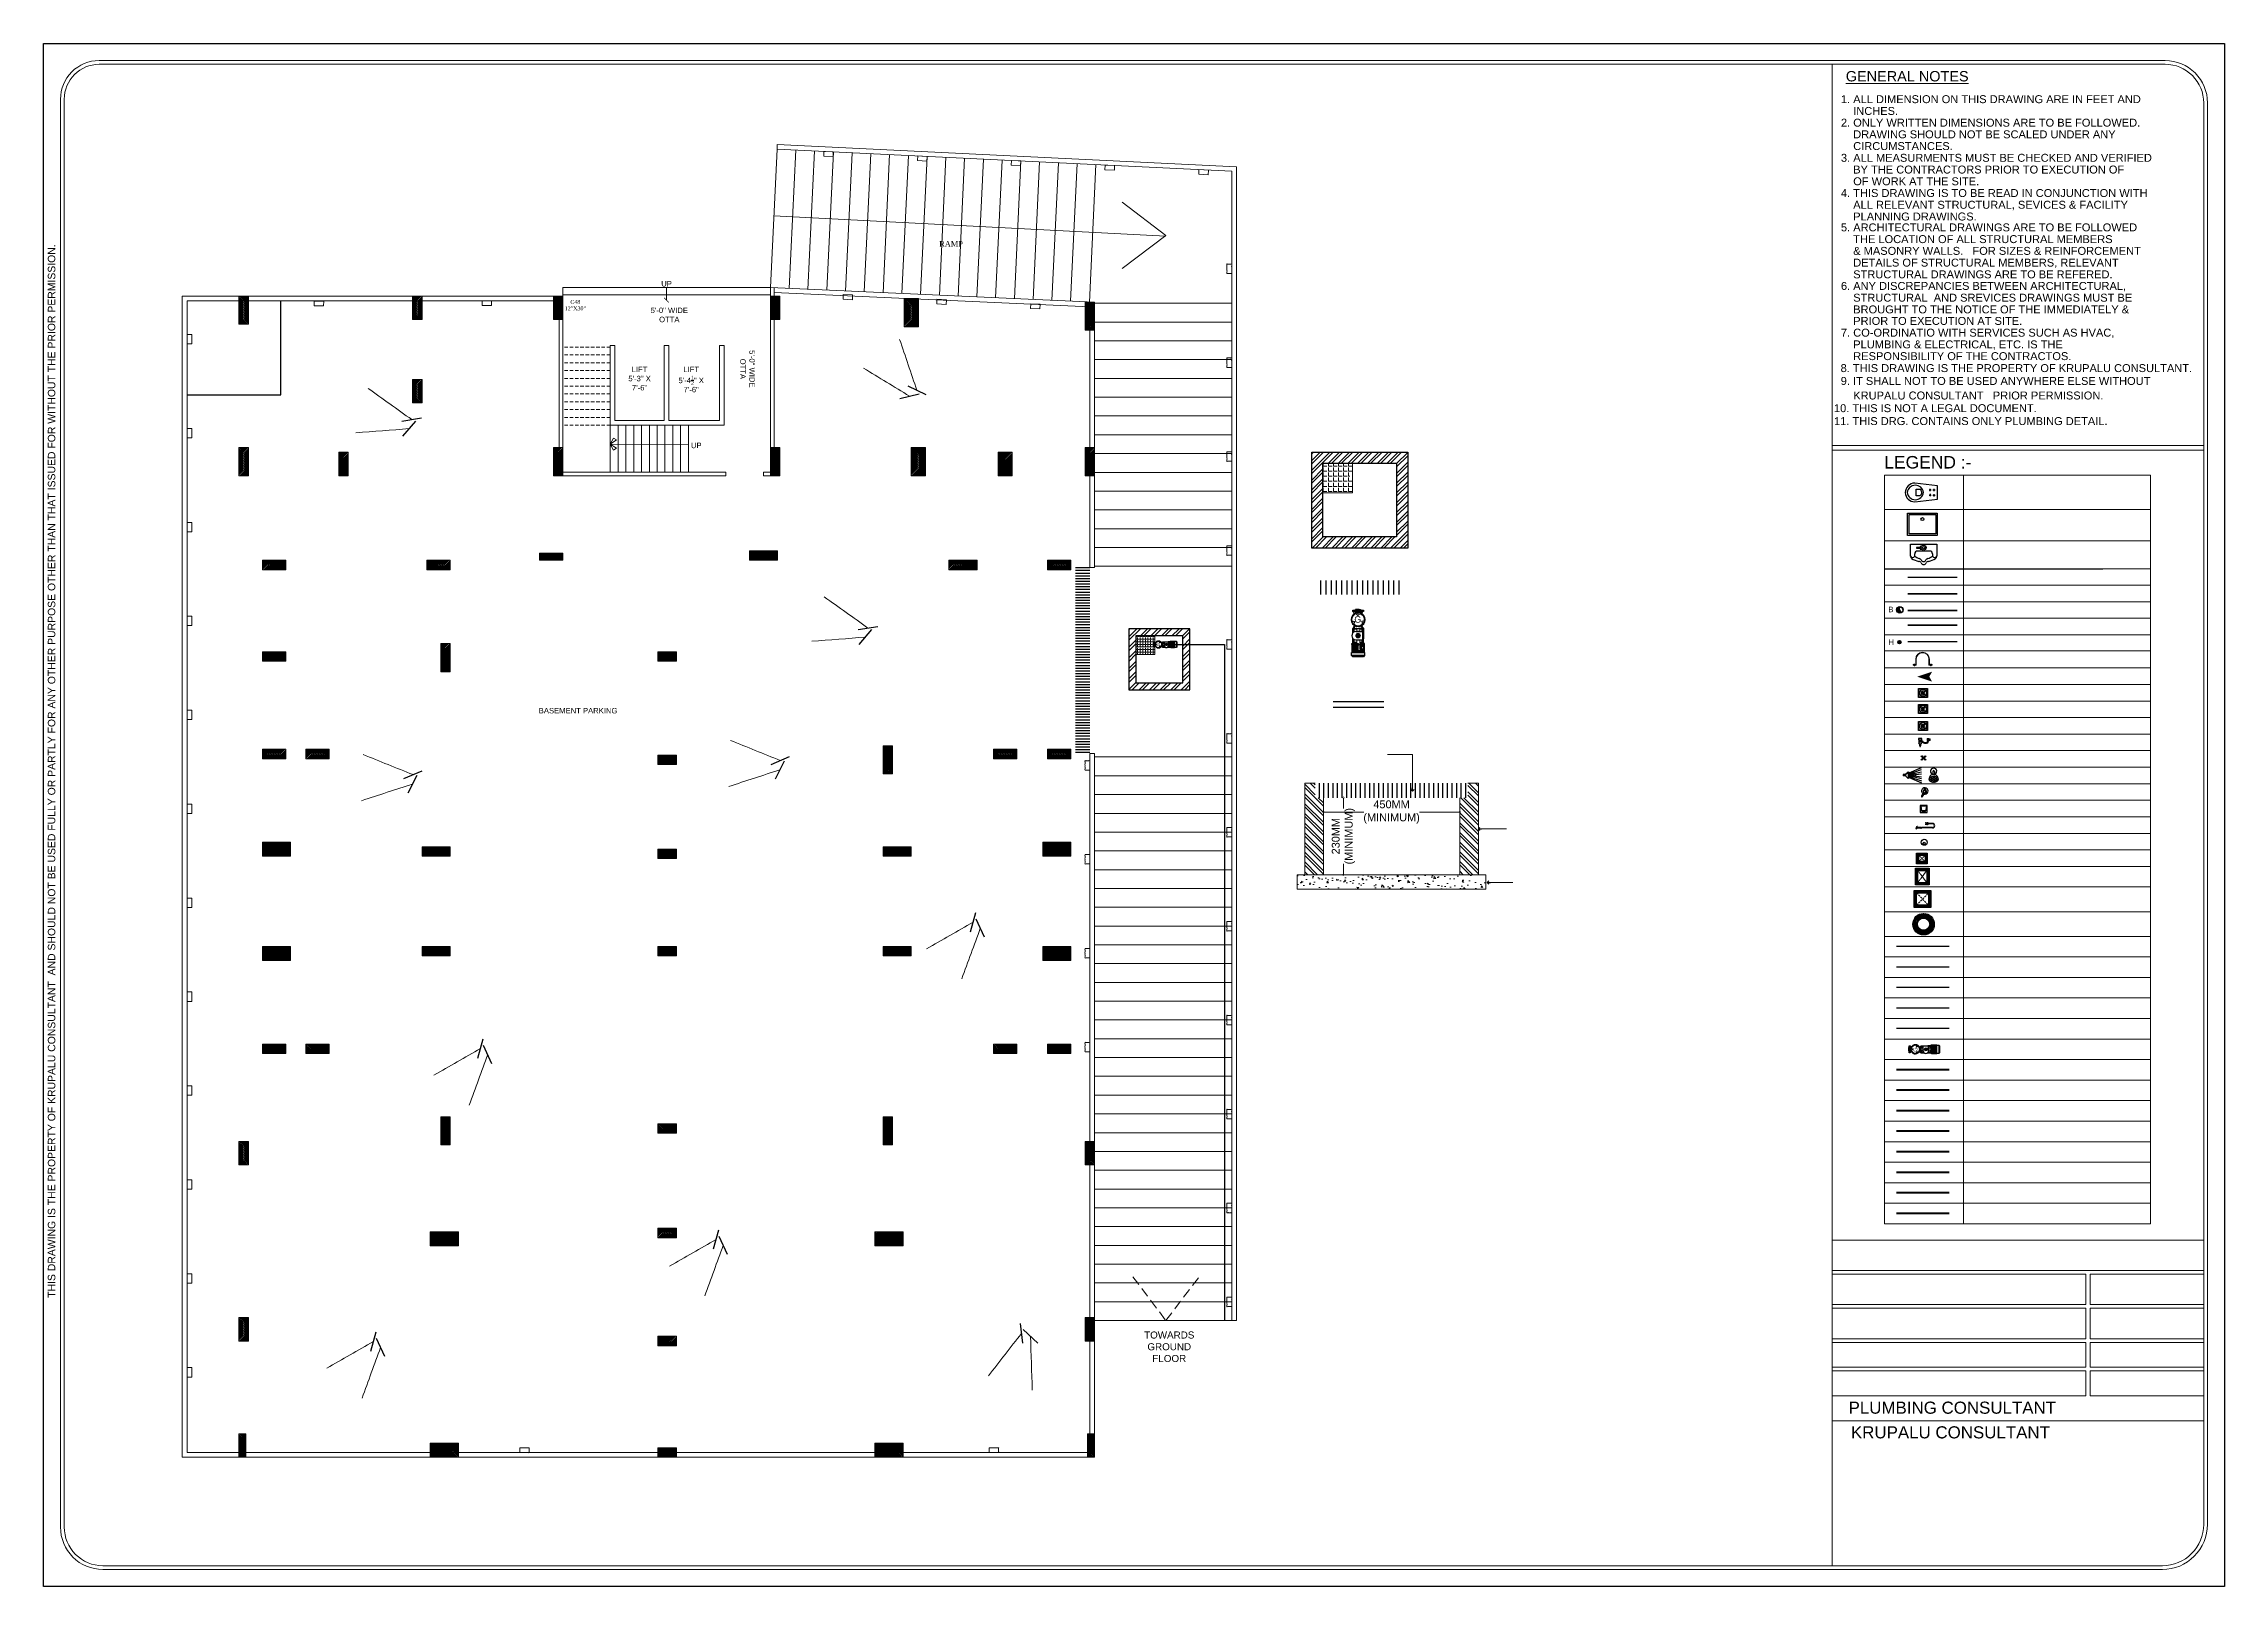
# Model space of a CAD drawing. Header units: inches. Extents: x 1807 to 67852, y 1160 to 20242.
# Drawn here: x 1807 to 4595, y 8093 to 10064 of the extents above; entities that cross this region are included whole.
import ezdxf
from ezdxf.enums import TextEntityAlignment as Align

# ---------------------------------------------------------------- set-up
doc = ezdxf.new("R2010")
doc.units = ezdxf.units.IN
doc.header["$MEASUREMENT"] = 0
doc.header["$PDMODE"] = 35
for name, pattern in [('( Hidden )', [0.375, 0.25, -0.125]), ('DASHED', [0.75, 0.5, -0.25]), ('DASHED2', [0.375, 0.25, -0.125])]:
    doc.linetypes.add(name, pattern=pattern)
doc.layers.get('0').update_dxf_attribs({"lineweight": 20})
for name, color, linetype, lineweight in [('0.75 WATER', 192, 'Continuous', 40), ('02WINDOW & DOTTED', 8, 'Continuous', 20), ('06DIM', 194, 'Continuous', 15), ('1 WATER', 44, 'Continuous', 40), ('1.5 WATER PIPE', 224, 'Continuous', 40), ('12 R.C.C.', 146, 'FENCELINE1', 30), ('18 R.C.C.', 98, 'FENCELINE1', 30), ('2 WATER PIPE', 225, 'Continuous', 40), ('2.5 WATER PIPE', 4, 'Continuous', 40), ('3 WATER PIPE', 3, 'Continuous', 40), ('4 R.C.C.', 6, 'FENCELINE1', 30), ('4 upvc pip', 5, 'Continuous', 30), ('4 upvc pip hatch', 6, 'Continuous', 5), ('4. UPCV', 6, 'Continuous', 30), ('4WATER PIPE', 36, 'Continuous', 40), ('9 R.C.C.', 15, 'FENCELINE1', 30), ('A-HATCH', 252, 'Continuous', 13), ('Bathing', 3, 'Continuous', 30), ('BLOCK', 7, 'Continuous', 0), ('COLD WATER', 4, 'Continuous', 30), ('column_01', 7, 'Continuous', 18), ('HATCH', 8, 'Continuous', 0), ('HOT LINE', 1, 'Continuous', 30), ('HOT LINE HATCH', 1, 'Continuous', 5), ('LEGEND', 7, 'Continuous', 15), ('M.H.', 1, 'Continuous', 30), ('Nstair', 8, 'Continuous', 20), ('P_SANITARY FIXTURE', 151, 'Continuous', 5), ('RAIN WATER', 32, 'Continuous', 30), ('SHOP TEXT', 7, 'Continuous', 15), ('STCPL-P-DOMESTIC WATER PIPE', 150, 'DOMESTIC WATER SUPPLY PIPE LINE', 9), ('STCPL-P-U.CLAMP', 7, 'Continuous', 9), ('wall', 7, 'Continuous', 20), ('WALL_G', 7, 'Continuous', 30), ('WALLS', 7, 'Continuous', 20)]:
    doc.layers.add(name, color=color, linetype=linetype, lineweight=lineweight)
doc.layers.add('1.75', color=7, linetype='Continuous', lineweight=40, true_color=0x006b19)
doc.layers.add('6 R.C.C.', color=7, linetype='FENCELINE1', lineweight=30, true_color=0x707000)
for name, color, linetype in [('column no.', 7, 'Continuous'), ('P_DOMESTIC', 142, 'Continuous'), ('STCPL-P-SW_TEXT', 7, 'Continuous')]:
    doc.layers.add(name, color=color, linetype=linetype)
doc.styles.add('Krupalu', font='arial.ttf', dxfattribs={"height": 8})
doc.styles.add('Krupalu 1', font='arial.ttf')
doc.styles.add('SCALE_48', font='sylfaen.ttf', dxfattribs={"height": 5})
doc.styles.add('style2', font='')
doc.styles.get('style2').set_extended_font_data('Serifa BT')
doc.linetypes.add('DOMESTIC WATER SUPPLY PIPE LINE', pattern='A,0.5,-0.2,["DWS",Standard,S=0.1,R=0,X=-0.1,Y=-0.05],-0.25', length=0.95)
doc.linetypes.add('FENCELINE1', pattern='A,0.25,-0.1,[133,ltypeshp.shx,S=0.1,R=0,X=-0.1,Y=0],-0.1,1', length=1.45)
doc.dimstyles.new('Krupalu', dxfattribs={"dimtxt": 4, "dimasz": 4, "dimexe": 0, "dimexo": 0, "dimgap": 0.09, "dimtad": 0, "dimtoh": 1, "dimdec": 0, "dimzin": 3, "dimdsep": 46, "dimlunit": 4, "dimtxsty": 'Krupalu', "dimblk": 'DOTSMALL', "dimcen": 0, "dimse1": 1, "dimse2": 1, "dimclrd": 256, "dimclre": 256, "dimclrt": 7, "dimadec": 0, "dimazin": 0, "dimtfac": 1, "dimtdec": 0, "dimtofl": 0, "dimtmove": 1, "dimatfit": 0, "dimldrblk": 'OPEN90', "dimfxl": 1, "dimtolj": 1, "dimtzin": 0, "dimlwd": -1, "dimarcsym": 0})
doc.dimstyles.new('SCALE_48', dxfattribs={"dimtxt": 5, "dimasz": 1, "dimexe": 1.5, "dimexo": 1.5, "dimgap": 0.09, "dimtad": 0, "dimzin": 0, "dimdsep": 46, "dimlunit": 4, "dimtxsty": 'SCALE_48', "dimblk": 'ARCHTICK', "dimcen": 0, "dimdle": 1.5, "dimclrd": 256, "dimclre": 256, "dimclrt": 7, "dimadec": 0, "dimazin": 0, "dimtfac": 1, "dimtofl": 0, "dimtmove": 1, "dimatfit": 0, "dimldrblk": 'ARCHTICK', "dimfxl": 1, "dimtolj": 1, "dimtzin": 0, "dimlwd": -1, "dimlwe": -1, "dimarcsym": 0})
doc.dimstyles.new('WORKING DRAWING', dxfattribs={"dimtxt": 5, "dimasz": 2.75, "dimexe": 2, "dimexo": 2.5, "dimgap": 0.25, "dimtad": 0, "dimdec": 1, "dimzin": 0, "dimdsep": 46, "dimlunit": 4, "dimtxsty": 'style2', "dimblk": 'OBLIQUE', "dimcen": 0.089996, "dimclrd": 256, "dimclre": 256, "dimclrt": 7, "dimadec": 3, "dimazin": 0, "dimtfac": 1, "dimtdec": 0, "dimtofl": 0, "dimtmove": 0, "dimatfit": 3, "dimldrblk": 'OBLIQUE', "dimfxl": 1, "dimtolj": 1, "dimtzin": 0, "dimlwd": -1, "dimlwe": -1, "dimarcsym": 0})
pattern_1 = [(45, (2452.2514, 0), (-1.0606601718, 1.0606601718), [])]
pattern_2 = [(135, (51996.399, 7556.99), (6.207544, 6.207544), []), (135, (51992.261, 7556.99), (6.207544, 6.207544), [])]

msp = doc.modelspace()

# ---------------------------------------------------------------- texts
at = {"layer": '02WINDOW & DOTTED', "insert": (2967.2, 9812), "char_height": 7, "width": 38.416, "attachment_point": 2, "style": 'SCALE_48'}
msp.add_mtext('\\A1;RAMP', dxfattribs=at)
at = {"layer": '4. UPCV', "ltscale": 50, "style": 'Krupalu'}
msp.add_text('B', height=7.15, dxfattribs=at).set_placement((4165.2, 9337.9))
at = {"layer": 'BLOCK', "style": 'Krupalu'}
for s, p in [('1. ALL DIMENSION ON THIS DRAWING ARE IN FEET AND', (4104.7, 9988.3)), ('    INCHES.', (4104.7, 9973.3)), ('2. ONLY WRITTEN DIMENSIONS ARE TO BE FOLLOWED.', (4104.7, 9958.3)), ('    DRAWING SHOULD NOT BE SCALED UNDER ANY ', (4104.7, 9943.4)), ('    CIRCUMSTANCES.', (4104.7, 9928.4)), ('3. ALL MEASURMENTS MUST BE CHECKED AND VERIFIED  ', (4104.7, 9913.4)), ('    BY THE CONTRACTORS PRIOR TO EXECUTION OF', (4104.7, 9898.4)), ('4. THIS DRAWING IS TO BE READ IN CONJUNCTION WITH ', (4104.7, 9868.4)), ('    OF WORK AT THE SITE.', (4104.7, 9883.4)), ('    ALL RELEVANT STRUCTURAL, SEVICES & FACILITY  ', (4104.7, 9853.4)), ('    PLANNING DRAWINGS.  ', (4104.7, 9838.4)), ('5. ARCHITECTURAL DRAWINGS ARE TO BE FOLLOWED ', (4104.7, 9824.5)), ('    THE LOCATION OF ALL STRUCTURAL MEMBERS ', (4104.7, 9809.5)), ('    & MASONRY WALLS.   FOR SIZES & REINFORCEMENT', (4104.7, 9794.5)), ('    DETAILS OF STRUCTURAL MEMBERS, RELEVANT ', (4104.7, 9779.5)), ('6. ANY DISCREPANCIES BETWEEN ARCHITECTURAL,', (4104.7, 9749.7)), ('    STRUCTURAL DRAWINGS ARE TO BE REFERED.', (4104.7, 9764.5)), ('    STRUCTURAL  AND SREVICES DRAWINGS MUST BE  ', (4104.7, 9734.7)), ('    BROUGHT TO THE NOTICE OF THE IMMEDIATELY & ', (4104.7, 9719.7)), ('    PRIOR TO EXECUTION AT SITE. ', (4104.7, 9705)), ('7. CO-ORDINATIO WITH SERVICES SUCH AS HVAC,', (4104.7, 9690)), ('    PLUMBING & ELECTRICAL, ETC. IS THE ', (4104.7, 9675)), ('8. THIS DRAWING IS THE PROPERTY OF KRUPALU CONSULTANT. ', (4104.3, 9644.7)), ('    RESPONSIBILITY OF THE CONTRACTOS.', (4104.7, 9660)), ('9. IT SHALL NOT TO BE USED ANYWHERE ELSE WITHOUT  ', (4104.4, 9628.3)), ('KRUPALU CONSULTANT   PRIOR PERMISSION.', (4120.5, 9609.7)), ('10. THIS IS NOT A LEGAL DOCUMENT. ', (4095.8, 9593.5)), ('11. THIS DRG. CONTAINS ONLY PLUMBING DETAIL.', (4095.9, 9577))]:
    msp.add_text(s, height=10.122, dxfattribs=at).set_placement(p)
msp.add_text('THIS DRAWING IS THE PROPERTY OF KRUPALU CONSULTANT  AND SHOULD NOT BE USED FULLY OR PARTLY FOR ANY OTHER PURPOSE OTHER THAN THAT ISSUED FOR WITHOUT THE PRIOR PERMISSION.', height=9.5294, rotation=90, dxfattribs=at).set_placement((1822.1, 8461.9))
at = {"layer": 'BLOCK', "insert": (4110.9, 10029.3), "char_height": 13.221, "attachment_point": 1, "style": 'Krupalu'}
msp.add_mtext('{\\LGENERAL NOTES}', dxfattribs=at)
at = {"layer": 'column no.', "insert": (2480.5, 9736.9), "char_height": 5, "width": 12.769, "attachment_point": 1, "style": 'SCALE_48'}
msp.add_mtext('\\pxqc;C48\\P12"X30"', dxfattribs=at)
at = {"layer": 'HOT LINE', "style": 'Krupalu'}
for s, height, p in [('H', 7.15, (4165.2, 9296)), ('PLUMBING CONSULTANT', 15.461, (4114.5, 8313.8)), ('KRUPALU CONSULTANT                          ', 15.461, (4117.5, 8282.3))]:
    msp.add_text(s, height=height, dxfattribs=at).set_placement(p)
at = {"layer": 'SHOP TEXT', "ltscale": 0.1, "style": 'Krupalu 1'}
for s, insert, char_height, width, attachment_point in [('\\A1;UP', (2603.5, 9753.9), 7, 17.794, 8), ('\\A1;5\'-0" WIDE\\POTTA', (2607, 9727.1), 7, 62.678, 2), ('\\A1;LIFT\\P5\'-3" X \\P7\'-6"', (2569, 9651.6), 7, 43.105, 2), ('\\A1;LIFT\\P5\'-4{\\H0.7x;\\S1/2;}" X \\P7\'-6"', (2635, 9651.6), 7, 39.53, 2), ('\\A1;UP', (2641.5, 9547.4), 7, 17.794, 8), ('\\A1;BASEMENT PARKING', (2490.4, 9215.6), 7, 204.331, 2), ('\\A1;TOWARDS \\PGROUND\\PFLOOR', (3246.1, 8418.9), 9, 79.998, 2)]:
    msp.add_mtext(s, dxfattribs=dict(at, insert=insert, char_height=char_height, width=width, attachment_point=attachment_point))
at = {"layer": 'SHOP TEXT', "ltscale": 0.1, "insert": (2716.3, 9648.8), "char_height": 7, "width": 53.644, "attachment_point": 2, "rotation": 270, "style": 'Krupalu 1'}
msp.add_mtext('\\A1;5\'-0" WIDE\\POTTA', dxfattribs=at)
at = {"layer": 'STCPL-P-SW_TEXT', "style": 'Krupalu'}
msp.add_text('LEGEND :-', height=15.96, dxfattribs=at).set_placement((4160.1, 9521.5))

# ---------------------------------------------------------------- blocks, each defined once
blk = doc.blocks.new('_ArchTick')
at = {"color": 0, "linetype": 'ByBlock', "const_width": 0.15}
blk.add_lwpolyline([(-0.5, -0.5), (0.5, 0.5)], dxfattribs=at)
blk = doc.blocks.new('A$C538C39F4')
at = {"layer": 'column_01', "lineweight": 18}
h = blk.add_hatch(color=8, dxfattribs=at)
h.dxf.hatch_style = 1
h.paths.add_polyline_path([(0, 9), (9, 9), (9, 0), (0, 0)])
at = {"layer": 'column_01'}
for p, q in [((9, 9), (0, 0)), ((0, 9), (9, 0))]:
    blk.add_line(p, q, dxfattribs=at)
blk.add_lwpolyline([(0, 9), (9, 9), (9, 0), (0, 0)], close=True, dxfattribs=at)
blk = doc.blocks.new('ERTREYTRYT')
at = {"layer": 'HATCH'}
h = blk.add_hatch(dxfattribs=at)
h.set_pattern_fill('ANSI31', color=256, scale=12, style=0)
h.set_pattern_definition(pattern_1)
h.paths.add_polyline_path([(121712.3, -629836.9), (121712.3, -629872.9), (121700.3, -629872.9), (121700.3, -629836.9)])
h = blk.add_hatch(dxfattribs=at)
h.set_pattern_fill('ANSI31', color=256, scale=12, style=0)
h.set_pattern_definition(pattern_1)
h.paths.add_polyline_path([(121922.3, -629836.9), (121922.3, -629866.9), (121934.3, -629866.9), (121934.3, -629836.9)])
h = blk.add_hatch(dxfattribs=at)
h.set_pattern_fill('ANSI31', color=256, scale=12, style=0)
h.set_pattern_definition(pattern_1)
h.paths.add_polyline_path([(122102.3, -629836.9), (122102.3, -629866.9), (122114.3, -629866.9), (122114.3, -629836.9)])
h = blk.add_hatch(dxfattribs=at)
h.set_pattern_fill('ANSI31', color=256, scale=12, style=0)
h.set_pattern_definition(pattern_1)
h.paths.add_polyline_path([(122391.8, -629836.9), (122391.8, -629866.9), (122379.8, -629866.9), (122379.8, -629836.9)])
h = blk.add_hatch(dxfattribs=at)
h.set_pattern_fill('ANSI31', color=256, scale=12, style=0)
h.set_pattern_definition(pattern_1)
h.paths.add_polyline_path([(122550.8, -629839.9), (122550.8, -629875.9), (122568.8, -629875.9), (122568.8, -629839.9)])
h = blk.add_hatch(dxfattribs=at)
h.set_pattern_fill('ANSI31', color=256, scale=12, style=0)
h.set_pattern_definition(pattern_1)
h.paths.add_polyline_path([(122781.8, -629844.4), (122781.8, -629880.4), (122793.8, -629880.4), (122793.8, -629844.4)])
h.paths.add_polyline_path([(122793.8, -629853.4), (122784.8, -629853.4), (122784.8, -629844.4), (122793.8, -629844.4)], flags=16)
h = blk.add_hatch(dxfattribs=at)
h.set_pattern_fill('ANSI31', color=256, scale=12, style=0)
h.set_pattern_definition(pattern_1)
edge = h.paths.add_edge_path()
edge.add_line((122784.8, -629844.4), (122793.8, -629853.4))
h = blk.add_hatch(dxfattribs=at)
h.set_pattern_fill('ANSI31', color=256, scale=12, style=0)
h.set_pattern_definition(pattern_1)
edge = h.paths.add_edge_path()
edge.add_line((122784.8, -629844.4), (122793.8, -629853.4))
h = blk.add_hatch(dxfattribs=at)
h.set_pattern_fill('ANSI31', color=256, scale=12, style=0)
h.set_pattern_definition(pattern_1)
edge = h.paths.add_edge_path()
edge.add_line((122784.8, -629853.4), (122793.8, -629844.4))
h = blk.add_hatch(dxfattribs=at)
h.set_pattern_fill('ANSI31', color=256, scale=12, style=0)
h.set_pattern_definition(pattern_1)
h.paths.add_polyline_path([(121922.3, -629973.4), (121922.3, -629943.4), (121934.3, -629943.4), (121934.3, -629973.4)])
h = blk.add_hatch(dxfattribs=at)
h.set_pattern_fill('ANSI31', color=256, scale=12, style=0)
h.set_pattern_definition(pattern_1)
h.paths.add_polyline_path([(121712.3, -630066.4), (121712.3, -630030.4), (121700.3, -630030.4), (121700.3, -630066.4)])
h = blk.add_hatch(dxfattribs=at)
h.set_pattern_fill('ANSI31', color=256, scale=12, style=0)
h.set_pattern_definition(pattern_1)
h.paths.add_polyline_path([(121827.8, -630066.4), (121827.8, -630036.4), (121839.8, -630036.4), (121839.8, -630066.4)])
h = blk.add_hatch(dxfattribs=at)
h.set_pattern_fill('ANSI31', color=256, scale=12, style=0)
h.set_pattern_definition(pattern_1)
h.paths.add_polyline_path([(122102.3, -630066.4), (122102.3, -630030.4), (122114.3, -630030.4), (122114.3, -630066.4)])
h = blk.add_hatch(dxfattribs=at)
h.set_pattern_fill('ANSI31', color=256, scale=12, style=0)
h.set_pattern_definition(pattern_1)
h.paths.add_polyline_path([(122391.8, -630066.4), (122391.8, -630030.4), (122379.8, -630030.4), (122379.8, -630066.4)])
h = blk.add_hatch(dxfattribs=at)
h.set_pattern_fill('ANSI31', color=256, scale=12, style=0)
h.set_pattern_definition(pattern_1)
h.paths.add_polyline_path([(122577.8, -630066.4), (122577.8, -630030.4), (122559.8, -630030.4), (122559.8, -630066.4)])
h = blk.add_hatch(dxfattribs=at)
h.set_pattern_fill('ANSI31', color=256, scale=12, style=0)
h.set_pattern_definition(pattern_1)
h.paths.add_polyline_path([(122670.8, -630066.4), (122670.8, -630036.4), (122688.8, -630036.4), (122688.8, -630066.4)])
h = blk.add_hatch(dxfattribs=at)
h.set_pattern_fill('ANSI31', color=256, scale=12, style=0)
h.set_pattern_definition(pattern_1)
h.paths.add_polyline_path([(122781.8, -630066.4), (122781.8, -630030.4), (122793.8, -630030.4), (122793.8, -630066.4)])
h = blk.add_hatch(dxfattribs=at)
h.set_pattern_fill('ANSI31', color=256, scale=12, style=0)
h.set_pattern_definition(pattern_1)
h.paths.add_polyline_path([(121730.3, -630186.4), (121760.3, -630186.4), (121760.3, -630174.4), (121730.3, -630174.4)])
h = blk.add_hatch(dxfattribs=at)
h.set_pattern_fill('ANSI31', color=256, scale=12, style=0)
h.set_pattern_definition(pattern_1)
h.paths.add_polyline_path([(121970.3, -630186.4), (121940.3, -630186.4), (121940.3, -630174.4), (121970.3, -630174.4)])
h = blk.add_hatch(dxfattribs=at)
h.set_pattern_fill('ANSI31', color=256, scale=12, style=0)
h.set_pattern_definition(pattern_1)
h.paths.add_polyline_path([(122114.3, -630165.4), (122084.3, -630165.4), (122084.3, -630174.4), (122114.3, -630174.4)])
h = blk.add_hatch(dxfattribs=at)
h.set_pattern_fill('ANSI31', color=256, scale=12, style=0)
h.set_pattern_definition(pattern_1)
h.paths.add_polyline_path([(122388.8, -630162.4), (122352.8, -630162.4), (122352.8, -630174.4), (122388.8, -630174.4)])
h = blk.add_hatch(dxfattribs=at)
h.set_pattern_fill('ANSI31', color=256, scale=12, style=0)
h.set_pattern_definition(pattern_1)
h.paths.add_polyline_path([(122607.8, -630186.4), (122643.8, -630186.4), (122643.8, -630174.4), (122607.8, -630174.4)])
h = blk.add_hatch(dxfattribs=at)
h.set_pattern_fill('ANSI31', color=256, scale=12, style=0)
h.set_pattern_definition(pattern_1)
h.paths.add_polyline_path([(122763.8, -630186.4), (122733.8, -630186.4), (122733.8, -630174.4), (122763.8, -630174.4)])
h = blk.add_hatch(dxfattribs=at)
h.set_pattern_fill('ANSI31', color=256, scale=12, style=0)
h.set_pattern_definition(pattern_1)
h.paths.add_polyline_path([(121730.3, -630291.4), (121760.3, -630291.4), (121760.3, -630303.4), (121730.3, -630303.4)])
h = blk.add_hatch(dxfattribs=at)
h.set_pattern_fill('ANSI31', color=256, scale=12, style=0)
h.set_pattern_definition(pattern_1)
h.paths.add_polyline_path([(121958.3, -630280.9), (121958.3, -630316.9), (121970.3, -630316.9), (121970.3, -630280.9)])
h = blk.add_hatch(dxfattribs=at)
h.set_pattern_fill('ANSI31', color=256, scale=12, style=0)
h.set_pattern_definition(pattern_1)
h.paths.add_polyline_path([(122235.8, -630303.4), (122259.8, -630303.4), (122259.8, -630291.4), (122235.8, -630291.4)])
h = blk.add_hatch(dxfattribs=at)
h.set_pattern_fill('ANSI31', color=256, scale=12, style=0)
h.set_pattern_definition(pattern_1)
h.paths.add_polyline_path([(121730.3, -630415.9), (121760.3, -630415.9), (121760.3, -630427.9), (121730.3, -630427.9)])
h = blk.add_hatch(dxfattribs=at)
h.set_pattern_fill('ANSI31', color=256, scale=12, style=0)
h.set_pattern_definition(pattern_1)
h.paths.add_polyline_path([(121815.8, -630415.9), (121785.8, -630415.9), (121785.8, -630427.9), (121815.8, -630427.9)])
h = blk.add_hatch(dxfattribs=at)
h.set_pattern_fill('ANSI31', color=256, scale=12, style=0)
h.set_pattern_definition(pattern_1)
h.paths.add_polyline_path([(122235.8, -630423.4), (122259.8, -630423.4), (122259.8, -630435.4), (122235.8, -630435.4)])
h = blk.add_hatch(dxfattribs=at)
h.set_pattern_fill('ANSI31', color=256, scale=12, style=0)
h.set_pattern_definition(pattern_1)
h.paths.add_polyline_path([(122535.8, -630411.4), (122535.8, -630447.4), (122523.8, -630447.4), (122523.8, -630411.4)])
h = blk.add_hatch(dxfattribs=at)
h.set_pattern_fill('ANSI31', color=256, scale=12, style=0)
h.set_pattern_definition(pattern_1)
h.paths.add_polyline_path([(122664.8, -630415.9), (122694.8, -630415.9), (122694.8, -630427.9), (122664.8, -630427.9)])
h = blk.add_hatch(dxfattribs=at)
h.set_pattern_fill('ANSI31', color=256, scale=12, style=0)
h.set_pattern_definition(pattern_1)
h.paths.add_polyline_path([(122763.8, -630415.9), (122733.8, -630415.9), (122733.8, -630427.9), (122763.8, -630427.9)])
h = blk.add_hatch(dxfattribs=at)
h.set_pattern_fill('ANSI31', color=256, scale=12, style=0)
h.set_pattern_definition(pattern_1)
h.paths.add_polyline_path([(121730.3, -630534.4), (121766.3, -630534.4), (121766.3, -630552.4), (121730.3, -630552.4)])
h = blk.add_hatch(dxfattribs=at)
h.set_pattern_fill('ANSI31', color=256, scale=12, style=0)
h.set_pattern_definition(pattern_1)
h.paths.add_polyline_path([(121970.3, -630540.4), (121934.3, -630540.4), (121934.3, -630552.4), (121970.3, -630552.4)])
h = blk.add_hatch(dxfattribs=at)
h.set_pattern_fill('ANSI31', color=256, scale=12, style=0)
h.set_pattern_definition(pattern_1)
h.paths.add_polyline_path([(122235.8, -630543.4), (122259.8, -630543.4), (122259.8, -630555.4), (122235.8, -630555.4)])
h = blk.add_hatch(dxfattribs=at)
h.set_pattern_fill('ANSI31', color=256, scale=12, style=0)
h.set_pattern_definition(pattern_1)
h.paths.add_polyline_path([(122523.8, -630540.4), (122559.8, -630540.4), (122559.8, -630552.4), (122523.8, -630552.4)])
h = blk.add_hatch(dxfattribs=at)
h.set_pattern_fill('ANSI31', color=256, scale=12, style=0)
h.set_pattern_definition(pattern_1)
h.paths.add_polyline_path([(122763.8, -630534.4), (122727.8, -630534.4), (122727.8, -630552.4), (122763.8, -630552.4)])
h = blk.add_hatch(dxfattribs=at)
h.set_pattern_fill('ANSI31', color=256, scale=12, style=0)
h.set_pattern_definition(pattern_1)
h.paths.add_polyline_path([(121730.3, -630685.9), (121766.3, -630685.9), (121766.3, -630667.9), (121730.3, -630667.9)])
h = blk.add_hatch(dxfattribs=at)
h.set_pattern_fill('ANSI31', color=256, scale=12, style=0)
h.set_pattern_definition(pattern_1)
h.paths.add_polyline_path([(121970.3, -630679.9), (121934.3, -630679.9), (121934.3, -630667.9), (121970.3, -630667.9)])
h = blk.add_hatch(dxfattribs=at)
h.set_pattern_fill('ANSI31', color=256, scale=12, style=0)
h.set_pattern_definition(pattern_1)
h.paths.add_polyline_path([(122235.8, -630667.9), (122259.8, -630667.9), (122259.8, -630679.9), (122235.8, -630679.9)])
h = blk.add_hatch(dxfattribs=at)
h.set_pattern_fill('ANSI31', color=256, scale=12, style=0)
h.set_pattern_definition(pattern_1)
h.paths.add_polyline_path([(122523.8, -630679.9), (122559.8, -630679.9), (122559.8, -630667.9), (122523.8, -630667.9)])
h = blk.add_hatch(dxfattribs=at)
h.set_pattern_fill('ANSI31', color=256, scale=12, style=0)
h.set_pattern_definition(pattern_1)
h.paths.add_polyline_path([(122763.8, -630685.9), (122727.8, -630685.9), (122727.8, -630667.9), (122763.8, -630667.9)])
h = blk.add_hatch(dxfattribs=at)
h.set_pattern_fill('ANSI31', color=256, scale=12, style=0)
h.set_pattern_definition(pattern_1)
h.paths.add_polyline_path([(121730.3, -630804.4), (121760.3, -630804.4), (121760.3, -630792.4), (121730.3, -630792.4)])
h = blk.add_hatch(dxfattribs=at)
h.set_pattern_fill('ANSI31', color=256, scale=12, style=0)
h.set_pattern_definition(pattern_1)
h.paths.add_polyline_path([(121815.8, -630804.4), (121785.8, -630804.4), (121785.8, -630792.4), (121815.8, -630792.4)])
h = blk.add_hatch(dxfattribs=at)
h.set_pattern_fill('ANSI31', color=256, scale=12, style=0)
h.set_pattern_definition(pattern_1)
h.paths.add_polyline_path([(122664.8, -630804.4), (122694.8, -630804.4), (122694.8, -630792.4), (122664.8, -630792.4)])
h = blk.add_hatch(dxfattribs=at)
h.set_pattern_fill('ANSI31', color=256, scale=12, style=0)
h.set_pattern_definition(pattern_1)
h.paths.add_polyline_path([(122763.8, -630804.4), (122733.8, -630804.4), (122733.8, -630792.4), (122763.8, -630792.4)])
h = blk.add_hatch(dxfattribs=at)
h.set_pattern_fill('ANSI31', color=256, scale=12, style=0)
h.set_pattern_definition(pattern_1)
h.paths.add_polyline_path([(121958.3, -630921.4), (121958.3, -630885.4), (121970.3, -630885.4), (121970.3, -630921.4)])
h = blk.add_hatch(dxfattribs=at)
h.set_pattern_fill('ANSI31', color=256, scale=12, style=0)
h.set_pattern_definition(pattern_1)
h.paths.add_polyline_path([(122235.8, -630894.4), (122259.8, -630894.4), (122259.8, -630906.4), (122235.8, -630906.4)])
h = blk.add_hatch(dxfattribs=at)
h.set_pattern_fill('ANSI31', color=256, scale=12, style=0)
h.set_pattern_definition(pattern_1)
h.paths.add_polyline_path([(122535.8, -630921.4), (122535.8, -630885.4), (122523.8, -630885.4), (122523.8, -630921.4)])
h = blk.add_hatch(dxfattribs=at)
h.set_pattern_fill('ANSI31', color=256, scale=12, style=0)
h.set_pattern_definition(pattern_1)
h.paths.add_polyline_path([(121712.3, -630916.9), (121712.3, -630946.9), (121700.3, -630946.9), (121700.3, -630916.9)])
h = blk.add_hatch(dxfattribs=at)
h.set_pattern_fill('ANSI31', color=256, scale=12, style=0)
h.set_pattern_definition(pattern_1)
h.paths.add_polyline_path([(122781.8, -630916.9), (122781.8, -630946.9), (122793.8, -630946.9), (122793.8, -630916.9)])
h = blk.add_hatch(dxfattribs=at)
h.set_pattern_fill('ANSI31', color=256, scale=12, style=0)
h.set_pattern_definition(pattern_1)
h.paths.add_polyline_path([(121980.8, -631032.4), (121944.8, -631032.4), (121944.8, -631050.4), (121980.8, -631050.4)])
h = blk.add_hatch(dxfattribs=at)
h.set_pattern_fill('ANSI31', color=256, scale=12, style=0)
h.set_pattern_definition(pattern_1)
h.paths.add_polyline_path([(122235.8, -631027.9), (122259.8, -631027.9), (122259.8, -631039.9), (122235.8, -631039.9)])
h = blk.add_hatch(dxfattribs=at)
h.set_pattern_fill('ANSI31', color=256, scale=12, style=0)
h.set_pattern_definition(pattern_1)
h.paths.add_polyline_path([(122513.3, -631032.4), (122549.3, -631032.4), (122549.3, -631050.4), (122513.3, -631050.4)])
h = blk.add_hatch(dxfattribs=at)
h.set_pattern_fill('ANSI31', color=256, scale=12, style=0)
h.set_pattern_definition(pattern_1)
h.paths.add_polyline_path([(121712.3, -631141.9), (121712.3, -631171.9), (121700.3, -631171.9), (121700.3, -631141.9)])
h = blk.add_hatch(dxfattribs=at)
h.set_pattern_fill('ANSI31', color=256, scale=12, style=0)
h.set_pattern_definition(pattern_1)
h.paths.add_polyline_path([(122781.8, -631141.9), (122781.8, -631171.9), (122793.8, -631171.9), (122793.8, -631141.9)])
h = blk.add_hatch(dxfattribs=at)
h.set_pattern_fill('ANSI31', color=256, scale=12, style=0)
h.set_pattern_definition(pattern_1)
h.paths.add_polyline_path([(122235.8, -631165.9), (122259.8, -631165.9), (122259.8, -631177.9), (122235.8, -631177.9)])
h = blk.add_hatch(dxfattribs=at)
h.set_pattern_fill('ANSI31', color=256, scale=12, style=0)
h.set_pattern_definition(pattern_1)
h.paths.add_polyline_path([(121709.3, -631320.4), (121709.3, -631290.4), (121700.3, -631290.4), (121700.3, -631320.4)])
h = blk.add_hatch(dxfattribs=at)
h.set_pattern_fill('ANSI31', color=256, scale=12, style=0)
h.set_pattern_definition(pattern_1)
h.paths.add_polyline_path([(122793.8, -631320.4), (122793.8, -631290.4), (122784.8, -631290.4), (122784.8, -631320.4)])
h = blk.add_hatch(dxfattribs=at)
h.set_pattern_fill('ANSI31', color=256, scale=12, style=0)
h.set_pattern_definition(pattern_1)
h.paths.add_polyline_path([(121980.8, -631302.4), (121944.8, -631302.4), (121944.8, -631320.4), (121980.8, -631320.4)])
h = blk.add_hatch(dxfattribs=at)
h.set_pattern_fill('ANSI31', color=256, scale=12, style=0)
h.set_pattern_definition(pattern_1)
h.paths.add_polyline_path([(122235.8, -631320.4), (122259.8, -631320.4), (122259.8, -631308.4), (122235.8, -631308.4)])
h = blk.add_hatch(dxfattribs=at)
h.set_pattern_fill('ANSI31', color=256, scale=12, style=0)
h.set_pattern_definition(pattern_1)
h.paths.add_polyline_path([(122513.3, -631302.4), (122549.3, -631302.4), (122549.3, -631320.4), (122513.3, -631320.4)])
at = {"layer": 'column_01'}
for points in [[(121712.3, -629836.9), (121712.3, -629872.9), (121700.3, -629872.9), (121700.3, -629836.9)], [(121922.3, -629836.9), (121922.3, -629866.9), (121934.3, -629866.9), (121934.3, -629836.9)], [(122102.3, -629836.9), (122102.3, -629866.9), (122114.3, -629866.9), (122114.3, -629836.9)], [(122391.8, -629836.9), (122391.8, -629866.9), (122379.8, -629866.9), (122379.8, -629836.9)], [(122550.8, -629839.9), (122550.8, -629875.9), (122568.8, -629875.9), (122568.8, -629839.9)], [(122781.8, -629844.4), (122781.8, -629880.4), (122793.8, -629880.4), (122793.8, -629844.4)], [(121922.3, -629973.4), (121922.3, -629943.4), (121934.3, -629943.4), (121934.3, -629973.4)], [(121712.3, -630066.4), (121712.3, -630030.4), (121700.3, -630030.4), (121700.3, -630066.4)], [(121827.8, -630066.4), (121827.8, -630036.4), (121839.8, -630036.4), (121839.8, -630066.4)], [(122102.3, -630066.4), (122102.3, -630030.4), (122114.3, -630030.4), (122114.3, -630066.4)], [(122391.8, -630066.4), (122391.8, -630030.4), (122379.8, -630030.4), (122379.8, -630066.4)], [(122577.8, -630066.4), (122577.8, -630030.4), (122559.8, -630030.4), (122559.8, -630066.4)], [(122670.8, -630066.4), (122670.8, -630036.4), (122688.8, -630036.4), (122688.8, -630066.4)], [(122781.8, -630066.4), (122781.8, -630030.4), (122793.8, -630030.4), (122793.8, -630066.4)], [(121730.3, -630186.4), (121760.3, -630186.4), (121760.3, -630174.4), (121730.3, -630174.4)], [(121970.3, -630186.4), (121940.3, -630186.4), (121940.3, -630174.4), (121970.3, -630174.4)], [(122114.3, -630165.4), (122084.3, -630165.4), (122084.3, -630174.4), (122114.3, -630174.4)], [(122388.8, -630162.4), (122352.8, -630162.4), (122352.8, -630174.4), (122388.8, -630174.4)], [(122607.8, -630186.4), (122643.8, -630186.4), (122643.8, -630174.4), (122607.8, -630174.4)], [(122763.8, -630186.4), (122733.8, -630186.4), (122733.8, -630174.4), (122763.8, -630174.4)], [(121730.3, -630291.4), (121760.3, -630291.4), (121760.3, -630303.4), (121730.3, -630303.4)], [(121958.3, -630280.9), (121958.3, -630316.9), (121970.3, -630316.9), (121970.3, -630280.9)], [(122235.8, -630303.4), (122259.8, -630303.4), (122259.8, -630291.4), (122235.8, -630291.4)], [(121730.3, -630415.9), (121760.3, -630415.9), (121760.3, -630427.9), (121730.3, -630427.9)], [(121815.8, -630415.9), (121785.8, -630415.9), (121785.8, -630427.9), (121815.8, -630427.9)], [(122235.8, -630423.4), (122259.8, -630423.4), (122259.8, -630435.4), (122235.8, -630435.4)], [(122535.8, -630411.4), (122535.8, -630447.4), (122523.8, -630447.4), (122523.8, -630411.4)], [(122664.8, -630415.9), (122694.8, -630415.9), (122694.8, -630427.9), (122664.8, -630427.9)], [(122763.8, -630415.9), (122733.8, -630415.9), (122733.8, -630427.9), (122763.8, -630427.9)], [(121730.3, -630534.4), (121766.3, -630534.4), (121766.3, -630552.4), (121730.3, -630552.4)], [(121970.3, -630540.4), (121934.3, -630540.4), (121934.3, -630552.4), (121970.3, -630552.4)], [(122235.8, -630543.4), (122259.8, -630543.4), (122259.8, -630555.4), (122235.8, -630555.4)], [(122523.8, -630540.4), (122559.8, -630540.4), (122559.8, -630552.4), (122523.8, -630552.4)], [(122763.8, -630534.4), (122727.8, -630534.4), (122727.8, -630552.4), (122763.8, -630552.4)], [(121730.3, -630685.9), (121766.3, -630685.9), (121766.3, -630667.9), (121730.3, -630667.9)], [(121970.3, -630679.9), (121934.3, -630679.9), (121934.3, -630667.9), (121970.3, -630667.9)], [(122235.8, -630667.9), (122259.8, -630667.9), (122259.8, -630679.9), (122235.8, -630679.9)], [(122523.8, -630679.9), (122559.8, -630679.9), (122559.8, -630667.9), (122523.8, -630667.9)], [(122763.8, -630685.9), (122727.8, -630685.9), (122727.8, -630667.9), (122763.8, -630667.9)], [(121730.3, -630804.4), (121760.3, -630804.4), (121760.3, -630792.4), (121730.3, -630792.4)], [(121815.8, -630804.4), (121785.8, -630804.4), (121785.8, -630792.4), (121815.8, -630792.4)], [(122664.8, -630804.4), (122694.8, -630804.4), (122694.8, -630792.4), (122664.8, -630792.4)], [(122763.8, -630804.4), (122733.8, -630804.4), (122733.8, -630792.4), (122763.8, -630792.4)], [(121958.3, -630921.4), (121958.3, -630885.4), (121970.3, -630885.4), (121970.3, -630921.4)], [(122235.8, -630894.4), (122259.8, -630894.4), (122259.8, -630906.4), (122235.8, -630906.4)], [(122535.8, -630921.4), (122535.8, -630885.4), (122523.8, -630885.4), (122523.8, -630921.4)], [(121712.3, -630916.9), (121712.3, -630946.9), (121700.3, -630946.9), (121700.3, -630916.9)], [(122781.8, -630916.9), (122781.8, -630946.9), (122793.8, -630946.9), (122793.8, -630916.9)], [(121980.8, -631032.4), (121944.8, -631032.4), (121944.8, -631050.4), (121980.8, -631050.4)], [(122235.8, -631027.9), (122259.8, -631027.9), (122259.8, -631039.9), (122235.8, -631039.9)], [(122513.3, -631032.4), (122549.3, -631032.4), (122549.3, -631050.4), (122513.3, -631050.4)], [(121712.3, -631141.9), (121712.3, -631171.9), (121700.3, -631171.9), (121700.3, -631141.9)], [(122781.8, -631141.9), (122781.8, -631171.9), (122793.8, -631171.9), (122793.8, -631141.9)], [(122235.8, -631165.9), (122259.8, -631165.9), (122259.8, -631177.9), (122235.8, -631177.9)], [(121709.3, -631320.4), (121709.3, -631290.4), (121700.3, -631290.4), (121700.3, -631320.4)], [(122793.8, -631320.4), (122793.8, -631290.4), (122784.8, -631290.4), (122784.8, -631320.4)], [(121980.8, -631302.4), (121944.8, -631302.4), (121944.8, -631320.4), (121980.8, -631320.4)], [(122235.8, -631320.4), (122259.8, -631320.4), (122259.8, -631308.4), (122235.8, -631308.4)], [(122513.3, -631302.4), (122549.3, -631302.4), (122549.3, -631320.4), (122513.3, -631320.4)]]:
    blk.add_lwpolyline(points, close=True, dxfattribs=at)
at = {"layer": 'column_01', "xscale": -1, "rotation": 90}
blk.add_blockref('A$C538C39F4', (122793.8, -629844.4), dxfattribs=at)
blk = doc.blocks.new('fuy')
at = {"layer": 'COLD WATER'}
blk.add_hatch(color=256, dxfattribs=at).paths.add_polyline_path([(11218.8, 91113.8, 1), (11218.8, 91116.3, 1)])
for p, q in [((11216.7, 91128.9), (11215.8, 91130.1)), ((11219.4, 91131.3), (11217.2, 91131.3)), ((11221, 91128.9), (11221.8, 91130.1)), ((11215.3, 91119.5), (11215.3, 91116.5)), ((11215.3, 91119.5), (11222.1, 91119.5)), ((11216.6, 91121.3), (11215.5, 91119.5)), ((11220.8, 91121.2), (11222.1, 91119.5)), ((11222.1, 91119.5), (11222.1, 91113)), ((11214.7, 91102.6), (11214.7, 91104.5)), ((11214.7, 91104.5), (11222.9, 91104.5)), ((11215.3, 91113.5), (11215.3, 91109.5)), ((11222.1, 91109.5), (11222.1, 91113)), ((11222.9, 91104.5), (11222.9, 91102.6)), ((11222.9, 91102.6), (11214.7, 91102.6))]:
    blk.add_line(p, q, dxfattribs=at)
for points in [[(11222.2, 91131), (11222.2, 91130.1), (11215.5, 91130.1), (11215.5, 91131)], [(11217.2, 91131), (11217.2, 91131.3), (11220.4, 91131.3), (11220.4, 91131)]]:
    blk.add_lwpolyline(points, close=True, dxfattribs=at)
for points in [[(11214.9, 91109.5), (11214.9, 91110.1), (11215.3, 91110.1)], [(11222.7, 91104.5), (11222.7, 91109.5), (11214.9, 91109.5), (11214.9, 91104.5)], [(11222.7, 91109.5), (11222.7, 91110.2), (11222.1, 91110.2)], [(11222.9, 91102.6), (11222.2, 91101.8), (11215.4, 91101.8), (11214.7, 91102.6)]]:
    blk.add_lwpolyline(points, dxfattribs=at)
blk.add_circle((11218.8, 91115), 1.22, dxfattribs=at)
for start, end in [(163.622, 16.378), (16.378, 163.622)]:
    blk.add_arc((11218.8, 91125.1), 4.4, start, end, dxfattribs=at)
at = {"layer": 'HATCH'}
for p, q in [((11217.1, 91129.1), (11217.1, 91130.1)), ((11218.8, 91130.1), (11218.8, 91129.2)), ((11220.6, 91130.1), (11220.6, 91129.1)), ((11215.9, 91119.5), (11215.9, 91117.2)), ((11216.4, 91119), (11215.9, 91119.5)), ((11216.4, 91117.4), (11216.4, 91119)), ((11216.4, 91119), (11217.9, 91119)), ((11216.6, 91119.8), (11216.6, 91121.3)), ((11217.9, 91119.5), (11217.9, 91117.8)), ((11219.8, 91119.5), (11219.8, 91117.8)), ((11221.2, 91119), (11219.8, 91119)), ((11220.8, 91119.8), (11220.8, 91121.2)), ((11221.2, 91119), (11221.7, 91119.5)), ((11221.2, 91117.6), (11221.2, 91119)), ((11215.5, 91109.5), (11215.5, 91104.5)), ((11215.9, 91112.9), (11215.9, 91110.4)), ((11216.4, 91110.9), (11215.9, 91110.4)), ((11215.9, 91110.4), (11217.9, 91110.4)), ((11216, 91109.5), (11216, 91104.5)), ((11216.4, 91112.6), (11216.4, 91110.9)), ((11216.4, 91110.9), (11217.9, 91110.9)), ((11216.5, 91109.5), (11216.5, 91104.5)), ((11217, 91109.5), (11217, 91104.5)), ((11217.5, 91109.5), (11217.5, 91104.5)), ((11217.9, 91110.4), (11217.9, 91112.3)), ((11218, 91109.5), (11218, 91104.5)), ((11218.5, 91109.5), (11218.5, 91104.5)), ((11219, 91109.5), (11219, 91109)), ((11219, 91105.8), (11219, 91104.5)), ((11219.3, 91109), (11219.3, 91105.8)), ((11219.5, 91109.5), (11219.5, 91109)), ((11219.5, 91105.8), (11219.5, 91104.5)), ((11219.8, 91110.4), (11219.8, 91112.3)), ((11221.2, 91110.9), (11219.8, 91110.9)), ((11221.7, 91110.4), (11219.8, 91110.4)), ((11220, 91109.5), (11220, 91109)), ((11220.6, 91108.4), (11220, 91108.5)), ((11220.6, 91106.5), (11220, 91106.5)), ((11220, 91105.8), (11220, 91104.5)), ((11220.5, 91109.5), (11220.5, 91109)), ((11220.5, 91105.8), (11220.5, 91104.5)), ((11221, 91109.5), (11221, 91109)), ((11221, 91105.8), (11221, 91104.5)), ((11221.2, 91112.5), (11221.2, 91110.9)), ((11221.2, 91110.9), (11221.7, 91110.4)), ((11221.5, 91109.5), (11221.5, 91109)), ((11221.5, 91105.8), (11221.5, 91104.5)), ((11221.7, 91112.5), (11221.7, 91110.4)), ((11222, 91109.5), (11222, 91109)), ((11222, 91105.8), (11222, 91104.5))]:
    blk.add_line(p, q, dxfattribs=at)
for points in [[(11215.4, 91123.9, -0.312452), (11215.4, 91124, -0.02483), (11215.5, 91124.1, -0.312452), (11215.6, 91124, 0.242394), (11216.6, 91123.8, -0.312452), (11216.7, 91123.7, -0.02483), (11216.7, 91123.7, -0.312452), (11216.7, 91123.6, 0.242394), (11216.4, 91122.5, -0.312452), (11216.4, 91122.4, -0.02483), (11216.3, 91122.4, -0.312452), (11216.3, 91122.4, 0.242394), (11215.2, 91122.7, -0.312452), (11215.1, 91122.7, -0.02483), (11215.1, 91122.8, -0.312452), (11215.1, 91122.9, 0.242394)], [(11219.6, 91128.6, -0.312452), (11219.6, 91128.6, -0.02483), (11219.6, 91128.5, -0.312452), (11219.6, 91128.4, 0.242394), (11218.8, 91127.6, -0.312452), (11218.7, 91127.6, -0.02483), (11218.6, 91127.6, -0.312452), (11218.6, 91127.6, 0.242394), (11217.8, 91128.4, -0.312452), (11217.8, 91128.5, -0.02483), (11217.8, 91128.6, -0.312452), (11217.8, 91128.6, 0.242394), (11218.6, 91129.4, -0.312452), (11218.7, 91129.4, -0.02483), (11218.7, 91129.4, -0.312452), (11218.8, 91129.4, 0.242394)], [(11221.5, 91122.7, -0.312452), (11221.4, 91122.7, -0.02483), (11221.4, 91122.7, -0.312452), (11221.3, 91122.8, 0.242394), (11221.1, 91123.9, -0.312452), (11221, 91123.9, -0.02483), (11221.1, 91124, -0.312452), (11221.2, 91124, 0.242394), (11222.2, 91124.3, -0.312452), (11222.3, 91124.3, -0.02483), (11222.4, 91124.3, -0.312452), (11222.4, 91124.2, 0.242394), (11222.7, 91123.1, -0.312452), (11222.7, 91123.1, -0.02483), (11222.7, 91123, -0.312452), (11222.6, 91123, 0.242394)]]:
    blk.add_lwpolyline(points, format="xyb", close=True, dxfattribs=at)
for points in [[(11216.6, 91119.5), (11216.6, 91119.8), (11216, 91119.8), (11216, 91119.5)], [(11217.9, 91119.5), (11217.9, 91119.8), (11217.3, 91119.8), (11217.3, 91119.5)], [(11219.9, 91119.5), (11219.9, 91119.8), (11219.3, 91119.8), (11219.3, 91119.5)], [(11220.8, 91119.5), (11220.8, 91119.8), (11221.4, 91119.8), (11221.4, 91119.5)], [(11222.7, 91109), (11222.7, 91105.8), (11218.5, 91105.8), (11218.5, 91109)], [(11222.2, 91108.2), (11222.2, 91106.7), (11221.1, 91106.7), (11221.1, 91108.2)]]:
    blk.add_lwpolyline(points, close=True, dxfattribs=at)
for points in [[(11221.7, 91119.5), (11221.7, 91117.6)], [(11219.1, 91109.5), (11219.1, 91110.1), (11218.2, 91110.1), (11218.2, 91109.5)], [(11220.9, 91108.8), (11220.4, 91108.8), (11220, 91108.5), (11220, 91106.5), (11220.3, 91106.1), (11220.9, 91106.1)], [(11222.7, 91108.4), (11222.2, 91108.8), (11220.9, 91108.8), (11220.6, 91108.4), (11220.6, 91106.5), (11220.9, 91106.1), (11222.3, 91106.1), (11222.7, 91106.5)]]:
    blk.add_lwpolyline(points, dxfattribs=at)
at = {"layer": 'HATCH', "ltscale": 0.5}
blk.add_circle((11218.8, 91115), 1.42, dxfattribs=at)
at = {"layer": 'HATCH'}
for centre, radius, start, end in [((11218.8, 91125.1), 3.84, 98.3877, 206.3338), ((11218.8, 91125.1), 3.84, 218.9714, 326.3338), ((11218.8, 91115), 2.88, 63.9382, 116.0618), ((11218.8, 91125.1), 3.84, 18.8429, 85.7501), ((11218.8, 91125.1), 3.84, 338.9714, 18.8429), ((11218.8, 91115), 2.88, 243.9382, 296.0618)]:
    blk.add_arc(centre, radius, start, end, dxfattribs=at)
at = {"layer": 'HOT LINE'}
for p, q in [((11217.4, 91117.6), (11221.8, 91117.6)), ((11221.8, 91112.5), (11221.8, 91117.6)), ((11217.4, 91112.5), (11221.8, 91112.5))]:
    blk.add_line(p, q, dxfattribs=at)
blk.add_arc((11217.4, 91115), 2.58, 90, 270, dxfattribs=at)
at = {"layer": 'LEGEND', "style": 'Krupalu 1'}
blk.add_text('G', height=4, dxfattribs=at).set_placement((11218.6, 91123.2), align=Align.CENTER)
blk = doc.blocks.new('_Oblique')
at = {"layer": 'WALL_G', "color": 0, "lineweight": -2}
blk.add_line((-0.5, -0.5), (0.5, 0.5), dxfattribs=at)
blk = doc.blocks.new('DFGHERA')
at = {"layer": 'HATCH'}
h = blk.add_hatch(dxfattribs=at)
h.set_pattern_fill('ANSI32', color=256, scale=8, angle=90, style=0)
h.paths.add_polyline_path([(60596.9, -3942.1, 1), (60638.9, -3942.1, 1)])
h.paths.add_polyline_path([(60629.9, -3942.1, 1), (60605.9, -3942.1, 1)], flags=16)
at = {"layer": 'M.H.'}
for radius in [21, 12]:
    blk.add_circle((60617.9, -3942.1), radius, dxfattribs=at)
blk = doc.blocks.new('ASDFDSF')
at = {"layer": 'HATCH'}
h = blk.add_hatch(dxfattribs=at)
h.set_pattern_fill('ANSI32', color=256, scale=4, style=0)
h.paths.add_polyline_path([(60739.9, -3794.5), (60706.9, -3794.5), (60706.9, -3827.5), (60739.9, -3827.5)])
h.paths.add_polyline_path([(60735.4, -3799), (60735.4, -3823), (60711.4, -3823), (60711.4, -3799)], flags=16)
at = {"layer": 'HATCH', "linetype": 'DASHED2', "ltscale": 15}
for p, q in [((60711.4, -3799), (60735.4, -3823)), ((60711.4, -3823), (60735.4, -3799))]:
    blk.add_line(p, q, dxfattribs=at)
at = {"layer": 'M.H.'}
for points in [[(60706.9, -3794.5), (60739.9, -3794.5), (60739.9, -3827.5), (60706.9, -3827.5)], [(60711.4, -3799), (60735.4, -3799), (60735.4, -3823), (60711.4, -3823)]]:
    blk.add_lwpolyline(points, close=True, dxfattribs=at)
blk = doc.blocks.new('GDFHJHUKU')
at = {"layer": 'HATCH'}
h = blk.add_hatch(dxfattribs=at)
h.set_pattern_fill('ANSI32', color=256, scale=4, style=0)
h.paths.add_polyline_path([(60715.7, -3842.5), (60688.7, -3842.5), (60688.7, -3875.5), (60715.7, -3875.5)])
h.paths.add_polyline_path([(60711.2, -3871), (60693.2, -3871), (60693.2, -3847), (60711.2, -3847)], flags=16)
at = {"layer": 'HATCH', "linetype": 'DASHED2', "ltscale": 3}
for p, q in [((60693.2, -3847), (60711.2, -3871)), ((60693.2, -3871), (60711.2, -3847))]:
    blk.add_line(p, q, dxfattribs=at)
at = {"layer": 'M.H.'}
for points in [[(60688.7, -3842.5), (60715.7, -3842.5), (60715.7, -3875.5), (60688.7, -3875.5)], [(60693.2, -3847), (60711.2, -3847), (60711.2, -3871), (60693.2, -3871)]]:
    blk.add_lwpolyline(points, close=True, dxfattribs=at)
blk = doc.blocks.new('MMKKJ')
at = {"layer": 'Bathing'}
for centre, radius in [((30550.1, -6434.3), 1.69), ((30550.1, -6434.9), 0.608)]:
    blk.add_circle(centre, radius, dxfattribs=at)
blk = doc.blocks.new('2BC2')
at = {"layer": 'Bathing'}
for p, q in [((-57, 113), (-33, 113)), ((-57, 88), (-57, 113)), ((-57, 88), (-33, 88)), ((-50, 100), (-52, 124)), ((-52, 124), (-32, 124)), ((-50, 109), (-42, 109)), ((-50, 104), (-50, 109)), ((-50, 100), (-50, 100)), ((-50, 92), (-50, 96)), ((-50, 92), (-42, 92)), ((-43, 93), (-43, 91)), ((-43, 91), (-41, 91)), ((-41, 93), (-41, 91)), ((-13, 11), (-41, 11)), ((-35, 100), (-32, 124)), ((-35, 105), (-33, 105)), ((-35, 95), (-33, 95)), ((-33, 105), (-33, 113)), ((-33, 95), (-33, 88)), ((16, 6), (38, 6)), ((-13, -11), (-41, -11)), ((38, -6), (16, -6))]:
    blk.add_line(p, q, dxfattribs=at)
blk.add_lwpolyline([(-41, -22), (-41, 22), (-57, 22), (-57, -22)], close=True, dxfattribs=at)
for points in [[(-37, 105, -0.131753), (-9, 99, -0.379784), (3, 46, -0.069808), (-13, 27, 0.217681), (-22, 6)], [(-36, 96, -0.124745), (-14, 91, -0.372944), (-6, 51, -0.068669), (-19, 34, 0.221665), (-32, 5)], [(-35, 101, -0.119046), (-11, 95, -0.376805), (-2, 49, -0.069242), (-16, 30, 0.204448), (-27, 7)]]:
    blk.add_lwpolyline(points, format="xyb", dxfattribs=at)
for centre, radius in [((-42, 100), 7.5), ((-27, 0), 7.5), ((0, 0), 17.1)]:
    blk.add_circle(centre, radius, dxfattribs=at)
for centre, radius, start, end in [((-42, 114), 14.1, 45.0418, 134.9582), ((-42, 100), 8.5, 151.9275, 208.0725), ((-42, 100), 8.5, 36.0319, 90), ((-42, 100), 8.5, 270, 323.9681), ((38, 0), 5.82, 270, 90)]:
    blk.add_arc(centre, radius, start, end, dxfattribs=at)
blk = doc.blocks.new('rwrwq')
at = {"layer": 'Bathing'}
for points in [[(19894.4, -3202.3), (19894.4, -3196.3), (19900.4, -3196.3), (19900.4, -3202.3)], [(19894.6, -3202.1), (19894.6, -3196.6), (19900.1, -3196.6), (19900.1, -3202.1)]]:
    blk.add_lwpolyline(points, close=True, dxfattribs=at)
for centre, radius in [((19897.4, -3199.3), 2.42), ((19895.9, -3197.9), 0.129), ((19897.4, -3198.1), 0.129), ((19897.4, -3198.1), 0.129), ((19898.8, -3197.9), 0.129), ((19895.5, -3199.3), 0.129), ((19895.9, -3200.8), 0.129), ((19896.2, -3199.3), 0.129), ((19896.4, -3198.4), 0.129), ((19896.4, -3200.3), 0.129), ((19896.9, -3199.3), 0.129), ((19896.9, -3198.9), 0.129), ((19896.9, -3199.8), 0.129), ((19897.4, -3198.8), 0.129), ((19897.4, -3198.8), 0.129), ((19897.4, -3199.3), 0.129), ((19897.4, -3199.8), 0.129), ((19897.4, -3199.8), 0.129), ((19897.4, -3200.6), 0.129), ((19897.4, -3200.6), 0.129), ((19897.4, -3201.3), 0.129), ((19897.4, -3201.3), 0.129), ((19897.8, -3198.9), 0.129), ((19897.9, -3199.3), 0.129), ((19897.8, -3199.8), 0.129), ((19898.3, -3198.4), 0.129), ((19898.3, -3200.3), 0.129), ((19898.5, -3199.3), 0.129), ((19898.8, -3200.8), 0.129)]:
    blk.add_circle(centre, radius, dxfattribs=at)
blk = doc.blocks.new('angel cock')
at = {"layer": 'Bathing'}
for p, q in [((60011.32, -3747.04), (60011.54, -3747.26)), ((60011.53, -3747.51), (60011.32, -3747.73)), ((60011.67, -3747.65), (60011.45, -3747.87)), ((60011.46, -3746.9), (60011.68, -3747.12)), ((60012.14, -3746.9), (60011.93, -3747.12)), ((60011.93, -3747.65), (60012.15, -3747.87)), ((60012.28, -3747.04), (60012.07, -3747.26)), ((60012.07, -3747.51), (60012.29, -3747.73))]:
    blk.add_line(p, q, dxfattribs=at)
for centre, radius in [((60011.26, -3746.84), 0.212), ((60011.25, -3747.93), 0.212), ((60011.8, -3747.39), 0.295), ((60011.8, -3747.39), 0.197), ((60012.35, -3746.84), 0.212), ((60012.35, -3747.93), 0.212)]:
    blk.add_circle(centre, radius, dxfattribs=at)
blk = doc.blocks.new('JHG')
at = {"layer": 'Bathing'}
for p, q in [((29920.7, -6361.2), (29919.1, -6363.6)), ((29919.8, -6364), (29921.4, -6361.6))]:
    blk.add_line(p, q, dxfattribs=at)
blk.add_circle((29921.4, -6358.9), 0.327, dxfattribs=at)
for centre, radius, start, end in [((29919.5, -6363.8), 0.398, 146.7828, 326.7828), ((29921.4, -6360.3), 2.19, 253.9956, 232.9417), ((29921.4, -6360.8), 1.19, 256.4342, 217.1431), ((29921.4, -6360.8), 0.795, 267.1259, 206.5382)]:
    blk.add_arc(centre, radius, start, end, dxfattribs=at)
blk = doc.blocks.new('FUCYHG')
at = {"layer": 'Bathing'}
h = blk.add_hatch(dxfattribs=at)
h.set_pattern_fill('HEX', color=256, scale=3, style=0)
edge = h.paths.add_edge_path()
edge.add_ellipse((29933.4, -6321.4), major_axis=(-3, 0), ratio=0.700037, start_angle=0, end_angle=360)
for p, q in [((29932.9, -6316.1), (29932.9, -6318.2)), ((29932.9, -6319.3), (29932.9, -6319.4)), ((29933.9, -6316.1), (29933.9, -6318.2)), ((29933.9, -6319.3), (29933.9, -6319.4))]:
    blk.add_line(p, q, dxfattribs=at)
for centre, radius, start, end in [((29933.3, -6321.1), 2.94, 88.6475, 185.1729), ((29933.4, -6316.1), 2.1, 284.4775, 255.5225), ((29933.4, -6316.1), 0.525, 0, 180), ((29933.4, -6316.1), 2.1, 268.4215, 271.5785), ((29933.5, -6321.1), 2.94, 354.8271, 91.3525)]:
    blk.add_arc(centre, radius, start, end, dxfattribs=at)
blk.add_ellipse((29933.4, -6321.4), major_axis=(-3, 0), ratio=0.700037, dxfattribs=at)
blk = doc.blocks.new('Shower')
at = {"layer": 'Bathing'}
h = blk.add_hatch(color=256, dxfattribs=at)
h.paths.add_polyline_path([(60267.4, -3620.4), (60268.7, -3620.4), (60268.7, -3618.6), (60267.4, -3618.6)])
h.paths.add_polyline_path([(60270.2, -3623.6), (60270.7, -3622.8), (60265.3, -3622.8), (60266.1, -3623.6)])
at = {"layer": 'Bathing', "ltscale": 3}
for p, q in [((60266.1, -3623.6), (60261.5, -3634)), ((60266.8, -3623.6), (60263.2, -3634)), ((60267.4, -3623.6), (60265.2, -3634)), ((60267.4, -3620.4), (60265.3, -3622.8)), ((60265.3, -3622.8), (60266.1, -3623.6)), ((60270.7, -3622.8), (60265.3, -3622.8)), ((60266.1, -3623.6), (60270.2, -3623.6)), ((60268, -3623.6), (60266.8, -3634)), ((60267.4, -3620.4), (60267.4, -3618.6)), ((60268.7, -3618.6), (60267.4, -3618.6)), ((60268.7, -3618.6), (60267.4, -3618.6)), ((60268.7, -3620.4), (60267.4, -3620.4)), ((60268.7, -3620.4), (60267.4, -3620.4)), ((60268, -3623.6), (60269.3, -3634)), ((60268.7, -3620.4), (60268.7, -3618.6)), ((60268.7, -3620.4), (60270.7, -3622.8)), ((60268.7, -3623.6), (60270.9, -3634)), ((60269.3, -3623.6), (60272.9, -3634)), ((60269.9, -3623.6), (60274.6, -3634)), ((60270.2, -3623.6), (60270.7, -3622.8))]:
    blk.add_line(p, q, dxfattribs=at)
for points in [[(60267.4, -3620.4), (60265.3, -3622.8)], [(60270.7, -3622.8), (60268.7, -3620.4)]]:
    blk.add_lwpolyline(points, dxfattribs=at)
blk.add_circle((60268, -3627), 1.78, dxfattribs=at)
blk = doc.blocks.new('XDGHFT')
at = {"layer": 'Bathing'}
for points in [[(89073.5, -117352.4), (89076.7, -117352.4), (89076.7, -117355.6), (89073.5, -117355.6)], [(89073.7, -117352.6), (89076.4, -117352.6), (89076.1, -117354.9), (89074.1, -117354.9)], [(89074.4, -117354.9), (89075.8, -117354.9), (89075.8, -117355.5), (89074.4, -117355.5)]]:
    blk.add_lwpolyline(points, close=True, dxfattribs=at)
blk = doc.blocks.new('JGHVB')
at = {"layer": 'Bathing'}
for p, q in [((30486.1, -6376), (30485.2, -6375.9)), ((30486.2, -6375.7), (30485.3, -6375.5)), ((30485.7, -6377.9), (30485.7, -6375.9)), ((30486.1, -6376.7), (30485.7, -6376.7)), ((30485.7, -6378.7), (30485.7, -6377.9)), ((30486.1, -6377.9), (30485.7, -6377.9)), ((30486.1, -6377.9), (30485.7, -6377.9)), ((30485.7, -6377.9), (30485.7, -6377.9)), ((30486, -6378.9), (30485.7, -6378.9)), ((30485.7, -6378.9), (30485.7, -6379.3)), ((30486, -6379.3), (30485.7, -6379.3)), ((30485.8, -6386.7, -7.7), (30485.8, -6379.3)), ((30486, -6377.9), (30486, -6377.9)), ((30486, -6378.9), (30486, -6379.3)), ((30486, -6386.7, -7.7), (30486, -6379.3)), ((30486.1, -6377.9), (30486.1, -6376)), ((30486.1, -6378.7), (30486.1, -6377.9)), ((30486.2, -6375.8), (30486.7, -6376.4)), ((30486.2, -6376), (30486.7, -6376.5)), ((30488.3, -6382.4), (30488.5, -6382.6)), ((30488.5, -6382.8), (30488.3, -6383.1)), ((30488.4, -6382.2), (30488.6, -6382.5)), ((30488.6, -6383), (30488.4, -6383.2)), ((30488.5, -6383.3), (30488.5, -6383.6)), ((30488.5, -6383.3), (30488.6, -6383.3)), ((30488.5, -6383.6), (30488.7, -6383.6, 0)), ((30488.6, -6383), (30488.6, -6383.5)), ((30488.9, -6383.5), (30488.6, -6383.5)), ((30488.6, -6386.7, -3.8), (30488.6, -6383.6, -0.6)), ((30488.6, -6386.7, -3.2), (30488.6, -6383.6, 0)), ((30488.6, -6386.7, -3.2), (30488.6, -6383.6, 0)), ((30489, -6383.6), (30488.7, -6383.6, 0)), ((30488.8, -6386.7, -3.8), (30488.8, -6383.6, -0.6)), ((30488.8, -6386.7, -3.2), (30488.8, -6383.6, 0)), ((30488.8, -6386.7, -3.2), (30488.8, -6383.6, 0)), ((30489.1, -6382.2), (30488.9, -6382.5)), ((30488.9, -6383), (30489.1, -6383.2)), ((30488.9, -6383), (30488.9, -6383.5)), ((30489, -6383.3), (30488.9, -6383.3)), ((30489.2, -6382.4), (30489, -6382.6)), ((30489, -6382.8), (30489.2, -6383.1)), ((30489, -6383.3), (30489, -6383.6))]:
    blk.add_line(p, q, dxfattribs=at)
for centre, radius in [((30488.2, -6382.2), 0.212), ((30488.2, -6383.3), 0.212), ((30488.7, -6382.7), 0.295), ((30488.7, -6382.7), 0.197), ((30489.3, -6382.2), 0.212), ((30489.3, -6383.3), 0.212)]:
    blk.add_circle(centre, radius, dxfattribs=at)
for centre, radius, start, end in [((30486.6, -6378.6), 0.857, 181.595, 199.5098), ((30485.2, -6378.6), 0.857, 340.4902, 358.405), ((30486.7, -6376.4), 0.0415, 210.3898, 54.0616), ((30487.3, -6386.6, -7.7), 1.53, 180.3537, 359.6463), ((30487.3, -6386.6, -7.7), 1.33, 180.3537, 359.6463)]:
    blk.add_arc(centre, radius, start, end, dxfattribs=at)
at = {"layer": 'Bathing', "extrusion": (0, 0, -1)}
blk.add_ellipse((30485.3, -6375.7), major_axis=(-0.034, -0.175), ratio=0.332332, dxfattribs=at)
blk.add_ellipse((30486.2, -6375.9), major_axis=(-0.034, -0.175), ratio=0.332332, start_param=3.141593, end_param=6.283185, dxfattribs=at)
blk = doc.blocks.new('SDHGFH')
at = {"layer": 'HATCH'}
h = blk.add_hatch(dxfattribs=at)
h.set_pattern_fill('ANSI32', color=256, scale=4, style=0)
h.paths.add_polyline_path([(60723, -3901.4), (60702, -3901.4), (60702, -3922.4), (60723, -3922.4)])
h.paths.add_polyline_path([(60718.5, -3905.9), (60718.5, -3917.9), (60706.5, -3917.9), (60706.5, -3905.9)], flags=16)
at = {"layer": 'HATCH', "linetype": 'DASHED2'}
for p, q in [((60718.5, -3917.9), (60706.5, -3905.9)), ((60706.5, -3917.9), (60718.5, -3905.9))]:
    blk.add_line(p, q, dxfattribs=at)
at = {"layer": 'M.H.'}
for points in [[(60702, -3901.4), (60723, -3901.4), (60723, -3922.4), (60702, -3922.4)], [(60706.5, -3905.9), (60718.5, -3905.9), (60718.5, -3917.9), (60706.5, -3917.9)]]:
    blk.add_lwpolyline(points, close=True, dxfattribs=at)
blk = doc.blocks.new('HJYT')
at = {"layer": 'Bathing'}
for p, q in [((59749.2, -3796.4), (59757.1, -3796.4)), ((59749.2, -3814.3), (59749.2, -3796.4)), ((59755.6, -3799.4), (59757.1, -3799.4)), ((59757.1, -3814.3), (59749.2, -3814.3)), ((59750.7, -3806.9), (59750.7, -3807.8)), ((59750.7, -3807.8), (59752.5, -3807.8)), ((59751.3, -3807.8), (59751.3, -3810.1)), ((59751.3, -3810.1), (59751.7, -3810.1)), ((59751.7, -3810.1), (59751.7, -3807.8)), ((59752.5, -3807.8), (59752.5, -3806.7)), ((59753.7, -3809.5), (59753.7, -3801.3)), ((59757.1, -3811.3), (59755.6, -3811.3))]:
    blk.add_line(p, q, dxfattribs=at)
for radius in [1.71, 0.812]:
    blk.add_circle((59751.4, -3805.4), radius, dxfattribs=at)
for centre, radius, start, end in [((59755.6, -3801.3), 1.88, 90, 180), ((59756.3, -3797.9), 1.74, 300.8205, 59.1795), ((59757.1, -3798.3), 1.88, 31.7987, 90), ((59749.9, -3805.4), 9.34, 17.958, 39.6051), ((59745.8, -3805.4), 15.3, 12.3331, 31.7987), ((59755.6, -3809.5), 1.88, 180, 270), ((59749.9, -3805.4), 9.34, 320.3949, 342.042), ((59756.3, -3812.8), 1.74, 300.8205, 59.1795), ((59757.1, -3812.4), 1.88, 270, 328.2013), ((59745.8, -3805.4), 15.3, 328.2013, 347.6669), ((59761.7, -3801.6), 2.98, 197.958, 227.7493), ((59761.7, -3809.2), 2.98, 132.2507, 162.042), ((59759.2, -3805.4), 1.65, 285.0258, 74.9742), ((59763.6, -3801.5), 2.98, 192.3331, 229.5454), ((59763.6, -3809.3), 2.98, 130.4546, 167.6669), ((59761.2, -3805.4), 1.7, 285.8765, 74.1235)]:
    blk.add_arc(centre, radius, start, end, dxfattribs=at)
blk = doc.blocks.new('DSHGFH')
at = {"layer": 'Bathing'}
for points in [[(60004.5, -3547.1), (60024.5, -3547.1), (60024.5, -3562.1), (60004.5, -3562.1)], [(60005.5, -3548.1), (60023.5, -3548.1), (60023.5, -3561.1), (60005.5, -3561.1)]]:
    blk.add_lwpolyline(points, close=True, dxfattribs=at)
blk.add_circle((60014.5, -3551.1), 1, dxfattribs=at)
blk = doc.blocks.new('wall hung')
at = {"layer": 'Bathing'}
for p, q in [((59979.8, -3662.3), (59981.3, -3662.3)), ((59981.5, -3659.7), (59980, -3659.7)), ((59980.6, -3659), (59980.6, -3660.5)), ((59980.6, -3661.5), (59980.6, -3663.1)), ((59983.4, -3659.7), (59984.9, -3659.7)), ((59983.4, -3662.3), (59984.9, -3662.3)), ((59984.2, -3659), (59984.2, -3660.5)), ((59984.2, -3661.5), (59984.2, -3663.1)), ((59984.2, -3661.6), (59984.2, -3663.1))]:
    blk.add_line(p, q, dxfattribs=at)
blk.add_lwpolyline([(59982.4, -3664.7), (59986.9, -3664.7), (59988.8, -3649.4, 0.373665), (59982.4, -3642.8, 0.373665), (59976.1, -3649.4), (59977.9, -3664.7)], format="xyb", close=True, dxfattribs=at)
blk.add_lwpolyline([(59980.3, -3652.9, -0.022406), (59980.3, -3652.8), (59980.3, -3650.3), (59984.7, -3650.3), (59984.7, -3652.8)], format="xyb", dxfattribs=at)
for centre in [(59980.6, -3659.7), (59980.6, -3662.3), (59984.2, -3659.7), (59984.2, -3662.3)]:
    blk.add_circle(centre, 0.364, dxfattribs=at)
for centre, radius, start, end in [((59983.1, -3649.7), 5.5, 96.9898, 263.0102), ((59982.5, -3651.5), 2.58, 214.637, 328.2651), ((59981.8, -3649.7), 5.5, 276.9898, 83.0102)]:
    blk.add_arc(centre, radius, start, end, dxfattribs=at)
blk = doc.blocks.new('fd')
at = {"layer": 'P_DOMESTIC', "linetype": 'Continuous'}
blk.add_hatch(color=15, dxfattribs=at).paths.add_polyline_path([(252, 0), (-58, 103), (0, 0), (-58, -103)])
at = {"layer": 'HOT LINE', "color": 1, "linetype": 'Continuous', "const_width": 2}
blk.add_lwpolyline([(252, 0), (-58, 103), (0, 0), (-58, -103)], close=True, dxfattribs=at)
blk = doc.blocks.new('PUC-1')
at = {"layer": 'HATCH', "ltscale": 10}
h = blk.add_hatch(color=256, dxfattribs=at)
h.paths.add_polyline_path([(291543, 140395, 0.414214), (291542, 140394), (291542, 140395), (291542, 140398, 0.236068)])
h.paths.add_polyline_path([(291543, 140400, 0.236068), (291542, 140398), (291542, 140401, 0.414214)])
h = blk.add_hatch(color=256, dxfattribs=at)
h.paths.add_polyline_path([(291543, 140249, -0.414214), (291542, 140250), (291542, 140249), (291542, 140247, -0.236068)])
h.paths.add_polyline_path([(291543, 140244, -0.236068), (291542, 140247), (291542, 140243, -0.414214)])
for p, q in [((291542, 140401), (291542, 140394)), ((291542, 140395), (291542, 140394)), ((291543, 140403), (291546, 140403)), ((291543, 140400), (291560, 140400)), ((291543, 140395), (291560, 140395)), ((291546, 140410), (291551, 140410)), ((291546, 140393), (291546, 140403)), ((291560, 140398), (291546, 140398)), ((291547, 140395), (291547, 140400)), ((291549, 140395), (291549, 140400)), ((291550, 140395), (291550, 140400)), ((291552, 140395), (291552, 140400)), ((291560, 140395), (291560, 140400)), ((291496, 140385), (291546, 140385)), ((291496, 140380), (291551, 140380)), ((291496, 140264), (291551, 140264)), ((291496, 140259), (291546, 140259)), ((291542, 140249), (291542, 140250)), ((291542, 140243), (291542, 140250)), ((291543, 140393), (291546, 140393)), ((291543, 140252), (291546, 140252)), ((291543, 140249), (291560, 140249)), ((291543, 140244), (291560, 140244)), ((291543, 140242), (291546, 140242)), ((291546, 140252), (291546, 140242)), ((291560, 140247), (291546, 140247)), ((291546, 140234), (291551, 140234)), ((291547, 140249), (291547, 140244)), ((291549, 140249), (291549, 140244)), ((291550, 140249), (291550, 140244)), ((291552, 140249), (291552, 140244)), ((291560, 140249), (291560, 140244))]:
    blk.add_line(p, q, dxfattribs=at)
at = {"layer": 'HATCH'}
for p, q in [((291546, 140410), (291546, 140385)), ((291551, 140410), (291551, 140380)), ((291546, 140234), (291546, 140259)), ((291551, 140234), (291551, 140264))]:
    blk.add_line(p, q, dxfattribs=at)
at = {"layer": 'HATCH', "ltscale": 10}
for centre, radius, start, end in [((291543, 140401), 1.25, 90, 270), ((291545, 140398), 3.13, 126.8699, 233.1301), ((291543, 140394), 1.25, 90, 270), ((291496, 140322), 63, 90, 270), ((291496, 140322), 58, 90, 270), ((291543, 140250), 1.25, 90, 270), ((291545, 140247), 3.13, 126.8699, 233.1301), ((291543, 140243), 1.25, 90, 270)]:
    blk.add_arc(centre, radius, start, end, dxfattribs=at)
blk = doc.blocks.new('_DotSmall')
at = {"color": 0, "linetype": 'ByBlock', "const_width": 0.5}
blk.add_lwpolyline([(-0.0625, 0, 1), (0.0625, 0, 1)], format="xyb", close=True, dxfattribs=at)
blk = doc.blocks.new('_Open90')
at = {"color": 0, "linetype": 'ByBlock', "lineweight": -2}
for p, q in [((0, 0), (-1, 0)), ((-0.5, 0.5), (0, 0)), ((0, 0), (-0.5, -0.5))]:
    blk.add_line(p, q, dxfattribs=at)
blk = doc.blocks.new('*D31')
at = {"layer": '06DIM'}
for p, q in [((3443.1, 9082.6), (3494.8, 9082.6)), ((3617.5, 9082.6), (3565.8, 9082.6))]:
    blk.add_line(p, q, dxfattribs=at)
at = {"layer": 'Defpoints', "color": 0}
for p in [(3443.1, 9100.9), (3617.5, 9100.9), (3443.1, 9082.6)]:
    blk.add_point(p, dxfattribs=at)
at = {"layer": '06DIM', "xscale": 4, "yscale": 4, "zscale": 4, "rotation": 180}
blk.add_blockref('_DotSmall', (3443.1, 9082.6), dxfattribs=at)
at = {"layer": '06DIM', "xscale": 4, "yscale": 4, "zscale": 4}
blk.add_blockref('_DotSmall', (3617.5, 9082.6), dxfattribs=at)
at = {"layer": '06DIM', "color": 7, "insert": (3530.3, 9082.6), "char_height": 8, "attachment_point": 5, "style": 'Krupalu'}
blk.add_mtext('\\A1;{\\H1.25x;450MM\\P(MINIMUM)}', dxfattribs=at)
blk = doc.blocks.new('*D32')
at = {"layer": '06DIM'}
for p, q in [((3468.7, 9100.9), (3468.7, 9087.2)), ((3468.7, 9002.4), (3468.7, 9016.2))]:
    blk.add_line(p, q, dxfattribs=at)
at = {"layer": 'Defpoints', "color": 0}
for p in [(3432.7, 9100.9), (3443.1, 9002.4), (3468.7, 9002.4)]:
    blk.add_point(p, dxfattribs=at)
at = {"layer": '06DIM', "xscale": 4, "yscale": 4, "zscale": 4}
for p, rotation in [((3468.7, 9100.9), 90), ((3468.7, 9002.4), 270)]:
    blk.add_blockref('_DotSmall', p, dxfattribs=dict(at, rotation=rotation))
at = {"layer": '06DIM', "color": 7, "insert": (3468.7, 9051.7), "char_height": 8, "attachment_point": 5, "rotation": 90, "style": 'Krupalu'}
blk.add_mtext('\\A1;{\\H1.25x;230MM\\P(MINIMUM)}', dxfattribs=at)

# ---------------------------------------------------------------- dimensions: what is measured, and where the dimension line sits
at = {"layer": '06DIM'}
for base, p1, p2, angle, text, picture, middle in [((3468.7, 9002.4, 36355.2), (3432.7, 9100.9, 36355.2), (3443.1, 9002.4, 36355.2), 90, '{\\H1.25x;230MM\\P(MINIMUM)}', '*D32', (3468.7, 9051.7, 36355.2)), ((3443.1, 9082.6, 36355.2), (3617.5, 9100.9, 36355.2), (3443.1, 9100.9, 36355.2), 180, '{\\H1.25x;450MM\\P(MINIMUM)}', '*D31', (3530.3, 9082.6, 36355.2))]:
    dim = msp.add_linear_dim(base=base, p1=p1, p2=p2, angle=angle, text=text, dimstyle='Krupalu', dxfattribs=at)
    dim.commit()
    dim.dimension.update_dxf_attribs({"geometry": picture, "text_midpoint": middle})

# ---------------------------------------------------------------- hatches: boundary and pattern name
at = {"layer": '4 upvc pip hatch'}
h = msp.add_hatch(dxfattribs=at)
h.set_pattern_fill('ANSI31', color=256, scale=2.850293, style=0)
h.set_pattern_definition([(45, (-24797.1914, -169053.8051), (-0.25193265586, 0.25193265586), [])])
edge = h.paths.add_edge_path()
edge.add_spline(control_points=[(4179.8, 9337.1), (4180.3, 9337.8), (4181.6, 9339.6), (4178.8, 9342.2), (4180, 9344), (4180.5, 9344.7)], knot_values=[0, 0, 0, 0, 1.259254, 3.09623, 4.348223, 4.348223, 4.348223, 4.348223], degree=3, periodic=0)
edge.add_arc((4180.1, 9340.9), 3.8, 83.262, 180)
edge.add_arc((4180.1, 9340.9), 3.8, 180, 265.9366)
at = {"layer": 'HATCH'}
h = msp.add_hatch(dxfattribs=at)
h.set_pattern_fill('ANSI32', color=256, scale=23.567431, style=0)
h.set_pattern_definition([(45, (822543.802, 1002276.697), (-6.24925873, 6.24925873), []), (45, (822547.968, 1002276.697), (-6.24925873, 6.24925873), [])])
h.paths.add_polyline_path([(3428.3, 9542.4), (3428.3, 9419.9), (3550.9, 9419.9), (3550.9, 9542.4)])
h.paths.add_polyline_path([(3536.7, 9528.3), (3536.7, 9434), (3442.5, 9434), (3442.5, 9528.3)], flags=16)
h = msp.add_hatch(dxfattribs=at)
h.set_pattern_fill('ANGLE', color=256, scale=23.567431, style=0)
h.set_pattern_definition([(0, (822841.3233, 1002388.01), (0, 6.481043396), [4.713486106, -1.76755729]), (90, (822841.3233, 1002388.01), (-6.481043396, 0), [4.713486106, -1.76755729])])
h.paths.add_polyline_path([(3477, 9513.8), (3477.6, 9513.8), (3477.6, 9516.6), (3478.9, 9516.6), (3478.9, 9516), (3480.2, 9515.1), (3480.2, 9528.3), (3442.5, 9528.3), (3442.5, 9490.6), (3480.2, 9490.6), (3480.2, 9507.5), (3478.9, 9506.6), (3478.9, 9506), (3477.6, 9506), (3477.6, 9508.7), (3477, 9508.7)])
h = msp.add_hatch(dxfattribs=at)
h.set_pattern_fill('ANSI32', color=256, style=0)
h.set_pattern_definition([(45, (-222372.173, -31688.956), (-6.7351921, 6.7351921), []), (45, (-222367.683, -31688.956), (-6.7351921, 6.7351921), [])])
h.paths.add_polyline_path([(3194.5, 9238.7), (3272.5, 9238.7), (3272.5, 9316.7), (3194.5, 9316.7)])
h.paths.add_polyline_path([(3203.5, 9247.7), (3263.5, 9247.7), (3263.5, 9307.7), (3203.5, 9307.7)], flags=16)
h = msp.add_hatch(dxfattribs=at)
h.set_pattern_fill('ANGLE', color=256, scale=12, style=0)
h.set_pattern_definition([(0, (2129.8787, 8494.839), (0, 3.3), [2.4, -0.9]), (90, (2129.8787, 8494.839), (-3.3, 0), [2.4, -0.9])])
h.paths.add_polyline_path([(3203.5, 9307.7), (3227.5, 9307.7), (3227.5, 9283.7), (3203.5, 9283.7)])
h = msp.add_hatch(dxfattribs=at)
h.set_pattern_fill('ANSI32', color=256, scale=23.410115, angle=180, style=0)
h.set_pattern_definition(pattern_2)
h.paths.add_polyline_path([(3419.4, 9119.4), (3432.7, 9119.4), (3432.7, 9100.9), (3443.1, 9100.9), (3443.1, 9002.4), (3419.4, 9002.4)])
h = msp.add_hatch(dxfattribs=at)
h.set_pattern_fill('ANSI32', color=256, scale=23.410115, angle=180, style=0)
h.set_pattern_definition(pattern_2)
h.paths.add_polyline_path([(3617.5, 9100.9), (3627.9, 9100.9), (3627.9, 9119.4), (3641.3, 9119.4), (3641.3, 9002.4), (3617.5, 9002.4)])
h = msp.add_hatch(dxfattribs=at)
h.set_pattern_fill('AR-CONC', color=256, scale=3.121349, angle=180, style=0)
h.set_pattern_definition([(130, (51996.4, 7556.99), (-22.388191, -1.958713), [2.341011, -25.751126]), (185, (51996.4, 7556.99), (4.330913, 23.478539), [1.872809, -20.600901]), (79.5486, (51994.533, 7556.826), (-18.057295, 21.519812), [1.989554, -21.88509]), (133.8158, (51996.4, 7563.232), (-33.312314, -5.166425), [3.511517, -38.62669]), (83.3644, (51993.623, 7562.802), (-29.174081, 30.405615), [2.98433, -32.82763]), (188.8158, (51996.4, 7563.232), (-29.174058, 30.405637), [2.809214, -30.901351]), (159, (51993.278, 7561.672), (-18.63155, -12.567139), [2.341011, -25.751126]), (214, (51993.278, 7561.672), (-7.59472, 22.634461), [1.872809, -20.600901]), (108.5486, (51991.725, 7560.624), (-26.226277, 10.067301), [1.989554, -21.88509]), (142.5, (51996.399, 7556.99), (-0.3795515, 10.3907777), [0, -20.351193, 0, -20.9130357, 0, -20.6789345]), (172.5, (51996.399, 7556.99), (-8.2113173, 12.3109645), [0, -11.9235517, 0, -19.8829906, 0, -7.8814052]), (212.5, (52003.36, 7556.99), (-16.6624592, -0.7040162), [0, -7.8033715, 0, -24.346519, 0, -32.305958]), (222.5, (52006.481, 7556.99), (-18.2032734, 3.1246255), [0, -10.144383, 0, -16.168586, 0, -22.9419123])])
h.paths.add_polyline_path([(3650.9, 9002.4), (3650.9, 8983.9), (3409.7, 8983.9), (3409.7, 9002.4)])
at = {"layer": 'HOT LINE'}
h = msp.add_hatch(dxfattribs=at)
h.set_pattern_fill('ANSI31', color=256, scale=27.764409, angle=135, style=0)
h.set_pattern_definition([(180, (16558.163, -409625.5652), (0, -3.470551127), [])])
h.paths.add_polyline_path([(3126.4, 9395.2), (3126.4, 9157.4), (3144.4, 9157.4), (3144.4, 9395.2)])
h = msp.add_hatch(dxfattribs=at)
h.set_pattern_fill('ANSI31', color=256, scale=53.307665, angle=45, style=0)
h.set_pattern_definition([(90, (-802212.0404, -16858.182), (-6.663458163, 0), [])])
h.paths.add_polyline_path([(3439.8, 9360.5), (3542.2, 9360.5), (3542.2, 9378.3), (3439.8, 9378.3)])
h = msp.add_hatch(dxfattribs=at)
h.set_pattern_fill('ANSI31', color=256, scale=46.820229, angle=135, style=0)
h.set_pattern_definition([(90, (51996.399, 7556.99), (5.85252864, 0), [])])
h.paths.add_polyline_path([(3432.7, 9119.4), (3443.1, 9119.4), (3443.1, 9100.9), (3432.7, 9100.9)])
h.paths.add_polyline_path([(3443.1, 9100.9), (3443.1, 9119.4), (3627.9, 9119.4), (3627.9, 9100.9)])
at = {"layer": 'HOT LINE HATCH'}
h = msp.add_hatch(dxfattribs=at)
h.set_pattern_fill('ANSI31', color=256, scale=2.850293, style=0)
h.set_pattern_definition([(45, (-17109.01644, -164494.09346), (-0.25193265586, 0.25193265586), [])])
h.paths.add_polyline_path([(4181.4, 9299.6, -1), (4177.6, 9299.6, -1)])

# ---------------------------------------------------------------- linework, layer by layer
for p, q in [((2745, 9935.6), (2744.7, 9929.6)), ((3331.9, 8432.9), (3325.9, 8432.9))]:
    msp.add_line(p, q)
for points in [[(2804.7, 9926.7), (2804.4, 9920.7), (2816.4, 9920.2), (2816.6, 9926.2), (2804.7, 9926.7)], [(2924.5, 9920.9), (2924.2, 9914.9), (2936.2, 9914.3), (2936.5, 9920.3), (2924.5, 9920.9)], [(3044.4, 9915), (3044.1, 9909.1), (3056.1, 9908.5), (3056.4, 9914.5), (3044.4, 9915)], [(3164.2, 9909.2), (3163.9, 9903.2), (3175.9, 9902.6), (3176.2, 9908.6), (3164.2, 9909.2)], [(3284.1, 9903.4), (3283.8, 9897.4), (3295.8, 9896.8), (3296.1, 9902.8), (3284.1, 9903.4)], [(2153.2, 9735.5), (2153.1, 9729.5), (2165.1, 9729.5), (2165.2, 9735.5), (2153.2, 9735.5)], [(2367.9, 9735.6), (2367.9, 9729.6), (2379.9, 9729.6), (2379.9, 9735.6), (2367.9, 9735.6)], [(2829.4, 9743.8), (2829.1, 9737.8), (2841.1, 9737.2), (2841.4, 9743.2), (2829.4, 9743.8)], [(2949.2, 9737.8), (2948.9, 9731.8), (2960.9, 9731.2), (2961.2, 9737.2), (2949.2, 9737.8)], [(3069.1, 9731.9), (3068.8, 9725.9), (3080.8, 9725.3), (3081.1, 9731.3), (3069.1, 9731.9)]]:
    msp.add_lwpolyline(points)
for points in [[(1990.5, 9692.7), (1996.5, 9692.7), (1996.5, 9680.7), (1990.5, 9680.7)], [(1990.5, 9572.7), (1996.5, 9572.7), (1996.5, 9560.7), (1990.5, 9560.7)], [(1990.5, 9452.7), (1996.5, 9452.7), (1996.5, 9440.7), (1990.5, 9440.7)], [(1990.5, 9332.7), (1996.5, 9332.7), (1996.5, 9320.7), (1990.5, 9320.7)], [(1990.5, 9212.7), (1996.5, 9212.7), (1996.5, 9200.7), (1990.5, 9200.7)], [(1990.5, 9092.7), (1996.5, 9092.7), (1996.5, 9080.7), (1990.5, 9080.7)], [(1990.5, 8972.7), (1996.5, 8972.7), (1996.5, 8960.7), (1990.5, 8960.7)], [(1990.5, 8852.7), (1996.5, 8852.7), (1996.5, 8840.7), (1990.5, 8840.7)], [(1990.5, 8732.7), (1996.5, 8732.7), (1996.5, 8720.7), (1990.5, 8720.7)], [(1990.5, 8612.7), (1996.5, 8612.7), (1996.5, 8600.7), (1990.5, 8600.7)], [(1990.5, 8492.7), (1996.5, 8492.7), (1996.5, 8480.7), (1990.5, 8480.7)], [(1990.5, 8372.7), (1996.5, 8372.7), (1996.5, 8360.7), (1990.5, 8360.7)]]:
    msp.add_lwpolyline(points, close=True)
at = {"linetype": '( Hidden )', "ltscale": 50}
msp.add_lwpolyline([(3199.6, 8488.8), (3241.7, 8432.9), (3284.1, 8488.6)], dxfattribs=at)
for points in [[(3325.9, 9770.7), (3319.9, 9770.7), (3319.9, 9782.7), (3325.9, 9782.7), (3325.9, 9770.7)], [(3325.9, 9650.7), (3319.9, 9650.7), (3319.9, 9662.7), (3325.9, 9662.7), (3325.9, 9650.7)], [(3325.9, 9530.7), (3319.9, 9530.7), (3319.9, 9542.7), (3325.9, 9542.7), (3325.9, 9530.7)], [(3325.9, 9410.7), (3319.9, 9410.7), (3319.9, 9422.7), (3325.9, 9422.7), (3325.9, 9410.7)], [(3325.9, 9290.7), (3319.9, 9290.7), (3319.9, 9302.7), (3325.9, 9302.7), (3325.9, 9290.7)], [(3325.9, 9170.7), (3319.9, 9170.7), (3319.9, 9182.7), (3325.9, 9182.7), (3325.9, 9170.7)], [(3144.4, 9136.2), (3138.4, 9136.2), (3138.4, 9148.2), (3144.4, 9148.2), (3144.4, 9136.2)], [(3325.9, 9050.7), (3319.9, 9050.7), (3319.9, 9062.7), (3325.9, 9062.7), (3325.9, 9050.7)], [(3144.4, 9016.2), (3138.4, 9016.2), (3138.4, 9028.2), (3144.4, 9028.2), (3144.4, 9016.2)], [(3325.9, 8930.7), (3319.9, 8930.7), (3319.9, 8942.7), (3325.9, 8942.7), (3325.9, 8930.7)], [(3144.4, 8896.2), (3138.4, 8896.2), (3138.4, 8908.2), (3144.4, 8908.2), (3144.4, 8896.2)], [(3325.9, 8810.7), (3319.9, 8810.7), (3319.9, 8822.7), (3325.9, 8822.7), (3325.9, 8810.7)], [(3144.4, 8776.2), (3138.4, 8776.2), (3138.4, 8788.2), (3144.4, 8788.2), (3144.4, 8776.2)], [(3325.9, 8690.7), (3319.9, 8690.7), (3319.9, 8702.7), (3325.9, 8702.7), (3325.9, 8690.7)], [(3325.9, 8570.7), (3319.9, 8570.7), (3319.9, 8582.7), (3325.9, 8582.7), (3325.9, 8570.7)], [(3325.9, 8450.7), (3319.9, 8450.7), (3319.9, 8462.7), (3325.9, 8462.7), (3325.9, 8450.7)], [(2415.9, 8264.1), (2415.9, 8270.1), (2427.9, 8270.1), (2427.9, 8264.1), (2415.9, 8264.1)], [(3015.9, 8264.2), (3015.9, 8270.2), (3027.9, 8270.2), (3027.9, 8264.2), (3015.9, 8264.2)]]:
    msp.add_open_spline(points, degree=1)
at = {"layer": '0.75 WATER', "ltscale": 10}
msp.add_line((4243, 8569.8, -4.7), (4175.7, 8569.8, -4.7), dxfattribs=at)
at = {"layer": '02WINDOW & DOTTED'}
for p, q in [((2736.4, 9752.6), (2744.8, 9929.6)), ((2760.4, 9751.5), (2768.8, 9928.5)), ((2784.3, 9750.4), (2792.8, 9927.3)), ((2808.3, 9749.3), (2816.7, 9926.1)), ((2832.3, 9748.2), (2840.7, 9925)), ((2856.3, 9747.2), (2864.7, 9923.8)), ((2880.2, 9746.1), (2888.6, 9922.6)), ((2904.2, 9745), (2912.6, 9921.5)), ((2928.2, 9743.9), (2936.6, 9920.3)), ((2952.2, 9742.8), (2960.6, 9919.1)), ((2976.1, 9741.7), (2984.5, 9918)), ((3000.1, 9740.7), (3008.5, 9916.8)), ((3024.1, 9739.6), (3032.5, 9915.6)), ((3048.1, 9738.5), (3056.4, 9914.5)), ((3072, 9737.4), (3080.4, 9913.3)), ((3096, 9736.3), (3104.4, 9912.1)), ((3120, 9735.2), (3128.4, 9911)), ((3144, 9734.2), (3152.3, 9909.8)), ((2740.8, 9844.2), (3241.7, 9818.5)), ((3150.4, 9732.6), (3325.9, 9732.6)), ((3150.4, 9708.6), (3325.9, 9708.6)), ((3150.4, 9684.6), (3325.9, 9684.6)), ((3150.4, 9660.6), (3325.9, 9660.6)), ((3150.4, 9636.6), (3325.9, 9636.6)), ((3150.4, 9612.6), (3325.9, 9612.6)), ((3150.4, 9588.6), (3325.9, 9588.6)), ((3150.4, 9564.6), (3325.9, 9564.6)), ((3150.4, 9540.6), (3325.9, 9540.6)), ((3150.4, 9516.6), (3325.9, 9516.6)), ((3150.4, 9492.6), (3325.9, 9492.6)), ((3150.4, 9468.6), (3325.9, 9468.6)), ((3150.4, 9444.6), (3325.9, 9444.6)), ((3150.4, 9420.6), (3325.9, 9420.6)), ((3150.4, 9396.6), (3325.9, 9396.6)), ((3150.4, 9152.9), (3325.9, 9152.9)), ((3150.4, 9128.9), (3325.9, 9128.9)), ((3150.4, 9104.9), (3325.9, 9104.9)), ((3150.4, 9080.9), (3325.9, 9080.9)), ((3150.4, 9056.9), (3325.9, 9056.9)), ((3150.4, 9032.9), (3325.9, 9032.9)), ((3150.4, 9008.9), (3325.9, 9008.9)), ((3150.4, 8984.9), (3325.9, 8984.9)), ((3150.4, 8960.9), (3325.9, 8960.9)), ((3150.4, 8936.9), (3325.9, 8936.9)), ((3150.4, 8912.9), (3325.9, 8912.9)), ((3150.4, 8888.9), (3325.9, 8888.9)), ((3150.4, 8864.9), (3325.9, 8864.9)), ((3150.4, 8840.9), (3325.9, 8840.9)), ((3150.4, 8816.9), (3325.9, 8816.9)), ((3150.4, 8792.9), (3325.9, 8792.9)), ((3150.4, 8768.9), (3325.9, 8768.9)), ((3150.4, 8744.9), (3325.9, 8744.9)), ((3150.4, 8720.9), (3325.9, 8720.9)), ((3150.4, 8696.9), (3325.9, 8696.9)), ((3150.4, 8672.9), (3325.9, 8672.9)), ((3150.4, 8648.9), (3325.9, 8648.9)), ((3150.4, 8624.9), (3325.9, 8624.9)), ((3150.4, 8600.9), (3325.9, 8600.9)), ((3150.4, 8576.9), (3325.9, 8576.9)), ((3150.4, 8552.9), (3325.9, 8552.9)), ((3150.4, 8528.9), (3325.9, 8528.9)), ((3150.4, 8504.9), (3325.9, 8504.9)), ((3150.4, 8480.9), (3325.9, 8480.9)), ((3150.4, 8456.9), (3325.9, 8456.9)), ((3150.4, 8432.9), (3325.9, 8432.9))]:
    msp.add_line(p, q, dxfattribs=at)
msp.add_lwpolyline([(3185.7, 9777.2), (3241.7, 9819.3), (3185.9, 9861.8)], dxfattribs=at)
at = {"layer": '1 WATER', "ltscale": 10}
msp.add_line((4243, 8596, -4.7), (4175.7, 8596, -4.7), dxfattribs=at)
at = {"layer": '1.5 WATER PIPE', "ltscale": 10}
msp.add_line((4243, 8648.4, -4.7), (4175.7, 8648.4, -4.7), dxfattribs=at)
at = {"layer": '1.75', "ltscale": 10}
msp.add_line((4243, 8622.2, -4.7), (4175.7, 8622.2, -4.7), dxfattribs=at)
at = {"layer": '12 R.C.C.', "ltscale": 5}
msp.add_line((4243, 8884.5, -4.7), (4175.7, 8884.5, -4.7), dxfattribs=at)
at = {"layer": '18 R.C.C.', "ltscale": 5}
msp.add_line((4243, 8910.7, -4.7), (4175.7, 8910.7, -4.7), dxfattribs=at)
at = {"layer": '2 WATER PIPE', "ltscale": 10}
msp.add_line((4243, 8674.7, -4.7), (4175.7, 8674.7, -4.7), dxfattribs=at)
at = {"layer": '2.5 WATER PIPE', "ltscale": 10}
msp.add_line((4243, 8700.9, -4.7), (4175.7, 8700.9, -4.7), dxfattribs=at)
at = {"layer": '3 WATER PIPE', "ltscale": 10}
msp.add_line((4243, 8727.1, -4.7), (4175.7, 8727.1, -4.7), dxfattribs=at)
at = {"layer": '4 R.C.C.', "ltscale": 5}
msp.add_line((4243, 8805.8, -4.7), (4175.7, 8805.8, -4.7), dxfattribs=at)
at = {"layer": '4 upvc pip'}
msp.add_lwpolyline([(1807.2, 10064.3), (4594.9, 10064.3), (4594.9, 8093.2), (1807.2, 8093.2)], close=True, dxfattribs=at)
at = {"layer": '4 upvc pip', "ltscale": 50, "const_width": 2}
msp.add_lwpolyline([(4189.9, 9361.3), (4253.6, 9361.3)], dxfattribs=at)
at = {"layer": '4. UPCV', "ltscale": 50, "const_width": 2}
msp.add_lwpolyline([(4189.9, 9340.1), (4253.6, 9340.1)], dxfattribs=at)
at = {"layer": '4. UPCV', "ltscale": 50}
for radius in [4.18, 3.8]:
    msp.add_circle((4180.1, 9340.9), radius, dxfattribs=at)
msp.add_spline([(4179.8, 9337.1), (4180.8, 9339.3), (4179.5, 9342.5), (4180.5, 9344.7)], degree=3, dxfattribs=at)
at = {"layer": '4WATER PIPE', "ltscale": 10}
msp.add_line((4243, 8753.3, -4.7), (4175.7, 8753.3, -4.7), dxfattribs=at)
at = {"layer": '6 R.C.C.', "ltscale": 5}
msp.add_line((4243, 8832, -4.7), (4175.7, 8832, -4.7), dxfattribs=at)
at = {"layer": '9 R.C.C.', "ltscale": 5}
msp.add_line((4243, 8858.2, -4.7), (4175.7, 8858.2, -4.7), dxfattribs=at)
at = {"layer": 'A-HATCH'}
for p, q in [((4093.7, 8119.6), (4093.7, 10037.9)), ((4568.5, 9550.7), (4093.7, 9550.7)), ((4568.5, 9544.8), (4093.7, 9544.8))]:
    msp.add_line(p, q, dxfattribs=at)
for points in [[(4519.2, 10042.7), (1878.1, 10042.7, 0.414214), (1828.8, 9993.4), (1828.8, 8168.9, 0.414214), (1882.8, 8114.8), (4515.7, 8114.8, 0.414214), (4573.3, 8172.4), (4573.3, 9988.7, 0.414214)], [(4519.2, 10037.9), (1878.1, 10037.9, 0.414214), (1833.6, 9993.4), (1833.6, 8168.9, 0.414214), (1882.8, 8119.6), (4515.7, 8119.6, 0.414214), (4568.5, 8172.4), (4568.5, 9988.7, 0.414214)]]:
    msp.add_lwpolyline(points, format="xyb", close=True, dxfattribs=at)
at = {"layer": 'COLD WATER'}
for p, q in [((3242.4, 9296.7), (3316.6, 9296.7)), ((3316.6, 9296.7), (3316.6, 8432.9)), ((3455.5, 9223.9, 36355.2), (3520.6, 9223.9, 36355.2)), ((3455.5, 9216.6, 36355.2), (3520.6, 9216.6, 36355.2))]:
    msp.add_line(p, q, dxfattribs=at)
at = {"layer": 'COLD WATER', "const_width": 2}
msp.add_lwpolyline([(4189.9, 9321.3), (4253.6, 9321.3)], dxfattribs=at)
at = {"layer": 'HATCH', "ltscale": 10}
for p, q in [((4093.7, 8119.6), (4093.7, 8336.8)), ((4568.5, 8336.8), (4568.5, 8188.1)), ((4499.4, 8119.6), (4093.7, 8119.6))]:
    msp.add_line(p, q, dxfattribs=at)
at = {"layer": 'HATCH', "ltscale": 40}
msp.add_line((4093.7, 8304.7), (4568.5, 8304.7), dxfattribs=at)
at = {"layer": 'HATCH', "ltscale": 10}
for points in [[(4093.7, 8535.6), (4568.5, 8535.6), (4568.5, 8496.8), (4093.7, 8496.8)], [(4093.7, 8492.1), (4417.7, 8492.1), (4417.7, 8453.2), (4093.7, 8453.2)], [(4423.1, 8492.1), (4568.5, 8492.1), (4568.5, 8453.2), (4423.1, 8453.2)], [(4093.7, 8448.5), (4417.7, 8448.5), (4417.7, 8409.7), (4093.7, 8409.7)], [(4423.1, 8448.5), (4568.5, 8448.5), (4568.5, 8409.7), (4423.1, 8409.7)], [(4423.1, 8373.3), (4568.5, 8373.3), (4568.5, 8405), (4423.1, 8405)], [(4417.7, 8368.6), (4093.7, 8368.6), (4093.7, 8336.8), (4417.7, 8336.8)], [(4423.1, 8336.8), (4568.5, 8336.8), (4568.5, 8368.6), (4423.1, 8368.6)]]:
    msp.add_lwpolyline(points, close=True, dxfattribs=at)
msp.add_lwpolyline([(4231.3, 8373.3), (4093.7, 8373.3), (4093.7, 8405), (4417.7, 8405), (4417.7, 8373.3), (4231.3, 8373.3)], dxfattribs=at)
at = {"layer": 'HOT LINE'}
for p, q in [((2110.5, 9615.7), (2110.5, 9735.7)), ((1990.5, 9615.7), (2110.5, 9615.7))]:
    msp.add_line(p, q, dxfattribs=at)
at = {"layer": 'HOT LINE', "elevation": 36355.2}
for points in [[(3428.3, 9542.4), (3550.9, 9542.4), (3550.9, 9419.9), (3428.3, 9419.9)], [(3442.5, 9528.3), (3536.7, 9528.3), (3536.7, 9434), (3442.5, 9434)]]:
    msp.add_lwpolyline(points, close=True, dxfattribs=at)
at = {"layer": 'HOT LINE'}
for points in [[(3194.5, 9238.7), (3272.5, 9238.7), (3272.5, 9316.7), (3194.5, 9316.7)], [(3203.5, 9247.7), (3263.5, 9247.7), (3263.5, 9307.7), (3203.5, 9307.7)]]:
    msp.add_lwpolyline(points, close=True, dxfattribs=at)
at = {"layer": 'HOT LINE', "const_width": 2}
msp.add_lwpolyline([(4189.9, 9300.2), (4253.6, 9300.2)], dxfattribs=at)
at = {"layer": 'HOT LINE'}
for radius in [2.18, 1.86]:
    msp.add_circle((4179.5, 9299.6), radius, dxfattribs=at)
at = {"layer": 'Nstair', "ltscale": 10}
for p, q in [((2736.4, 9752.6), (2470.9, 9752.6)), ((2470.9, 9741.7), (2470.9, 9752.6)), ((2736.4, 9743.6), (2470.9, 9743.6)), ((2531.5, 9576.7), (2531.5, 9516.7)), ((2541.5, 9576.7), (2541.5, 9516.7)), ((2551.5, 9576.7), (2551.5, 9516.7)), ((2561.5, 9576.7), (2561.5, 9516.7)), ((2571.5, 9576.7), (2571.5, 9516.7)), ((2581.5, 9576.7), (2581.5, 9516.7)), ((2591.5, 9576.7), (2591.5, 9516.7)), ((2601.5, 9576.7), (2601.5, 9516.7)), ((2611.5, 9576.7), (2611.5, 9516.7)), ((2621.5, 9576.7), (2621.5, 9516.7)), ((2631.5, 9576.7), (2631.5, 9516.7)), ((2531.5, 9552.7), (2535.8, 9560.2)), ((2539.7, 9558), (2531.5, 9552.7)), ((2631.5, 9552.1), (2531.5, 9552.7)), ((2531.5, 9552.7), (2535.8, 9545.1)), ((2539.7, 9547.3), (2531.5, 9552.7)), ((2535.8, 9560.2), (2539.7, 9558)), ((2535.8, 9545.1), (2539.7, 9547.3))]:
    msp.add_line(p, q, dxfattribs=at)
at = {"layer": 'Nstair', "linetype": 'DASHED', "ltscale": 9}
for p, q in [((2531.5, 9676.7), (2470.9, 9676.7)), ((2531.5, 9666.7), (2470.9, 9666.7)), ((2531.5, 9656.7), (2470.9, 9656.7)), ((2531.5, 9646.7), (2470.9, 9646.7)), ((2531.5, 9636.7), (2470.9, 9636.7)), ((2531.5, 9626.7), (2470.9, 9626.7)), ((2531.5, 9616.7), (2470.9, 9616.7)), ((2531.5, 9606.7), (2470.9, 9606.7)), ((2531.5, 9596.7), (2470.9, 9596.7)), ((2531.5, 9586.7), (2470.9, 9586.7)), ((2531.5, 9576.7), (2470.9, 9576.7))]:
    msp.add_line(p, q, dxfattribs=at)
at = {"layer": 'RAIN WATER', "ltscale": 50, "const_width": 2}
msp.add_lwpolyline([(4189.9, 9382.4), (4253.6, 9382.4)], dxfattribs=at)
at = {"layer": 'STCPL-P-SW_TEXT'}
msp.add_line((4160.4, 9393.5), (4439.3, 9393.5), dxfattribs=at)
at = {"layer": 'wall'}
for p, q in [((2744.7, 9929.6), (3325.9, 9901.3)), ((2745, 9935.6), (3331.9, 9907.1)), ((3325.9, 9901.3), (3325.9, 8432.9)), ((3331.9, 9907.1), (3331.9, 8432.9)), ((2470.9, 9741.7), (1984.5, 9741.7)), ((1984.5, 9741.7), (1984.5, 8258.2)), ((1990.5, 8264.2), (1990.5, 9735.7)), ((1990.5, 9735.7), (2466.4, 9735.7)), ((2466.4, 9741.7), (2466.4, 9512.2)), ((2466.4, 9735.7), (2466.4, 9741.7)), ((2470.9, 9516.7), (2470.9, 9741.7)), ((2736.4, 9516.7), (2736.4, 9752.6)), ((3150.4, 9733.9), (2736.4, 9752.6)), ((2740.9, 9512.2), (2740.9, 9752.4)), ((3144.4, 9728.1), (2740.9, 9746.4)), ((3150.4, 9395.2), (3150.4, 9733.9)), ((3144.4, 9395.2), (3144.4, 9728.1)), ((2531.5, 9576.7), (2531.5, 9678.7)), ((2531.5, 9678.7), (2537.5, 9678.7)), ((2537.5, 9678.7), (2537.5, 9582.7)), ((2600.5, 9582.7), (2600.5, 9678.7)), ((2600.5, 9678.7), (2606.5, 9678.7)), ((2606.5, 9678.7), (2600.5, 9678.7)), ((2600.5, 9678.7), (2600.5, 9582.7)), ((2606.5, 9678.7), (2606.5, 9582.7)), ((2606.5, 9582.7), (2606.5, 9678.7)), ((2677, 9678.7), (2671, 9678.7)), ((2671, 9678.7), (2671, 9582.7)), ((2677, 9576.7), (2677, 9678.7)), ((2606.5, 9576.7), (2531.5, 9576.7)), ((2537.5, 9582.7), (2600.5, 9582.7)), ((2600.5, 9576.7), (2677, 9576.7)), ((2671, 9582.7), (2606.5, 9582.7)), ((2466.4, 9512.2), (2679.4, 9512.2)), ((2679.4, 9516.7), (2470.9, 9516.7)), ((2679.4, 9512.2), (2679.4, 9516.7)), ((2727.4, 9512.2), (2727.4, 9516.7)), ((2727.4, 9516.7), (2736.4, 9516.7)), ((2727.4, 9512.2), (2740.9, 9512.2)), ((3150.4, 9395.2), (3144.4, 9395.2)), ((3150.4, 9157.4), (3144.4, 9157.4)), ((3144.4, 9157.4), (3144.4, 8264.2)), ((3150.4, 8258.2), (3150.4, 9157.4)), ((3419.4, 9119.4, 181776.1), (3419.4, 9002.4, 181776.1)), ((3432.7, 9119.4, 181776.1), (3419.4, 9119.4, 181776.1)), ((3641.3, 9119.4, 181776.1), (3627.9, 9119.4, 181776.1)), ((3641.3, 9119.4, 181776.1), (3641.3, 9002.4, 181776.1)), ((3443.1, 9100.9, 181776.1), (3443.1, 9002.4, 181776.1)), ((3617.5, 9100.9, 181776.1), (3617.5, 9002.4, 181776.1)), ((3650.9, 9002.4, 181776.1), (3409.7, 9002.4, 181776.1)), ((3409.7, 9002.4, 181776.1), (3409.7, 8983.9, 181776.1)), ((3650.9, 8983.9, 181776.1), (3409.7, 8983.9, 181776.1)), ((3650.9, 9002.4, 181776.1), (3650.9, 8983.9, 181776.1)), ((1984.5, 8258.2), (3150.4, 8258.2)), ((3144.4, 8264.2), (1990.5, 8264.2))]:
    msp.add_line(p, q, dxfattribs=at)
at = {"layer": 'wall', "elevation": 36355.2}
msp.add_lwpolyline([(3442.5, 9490.6), (3480.2, 9490.6), (3480.2, 9528.3), (3442.5, 9528.3)], close=True, dxfattribs=at)
at = {"layer": 'wall'}
msp.add_lwpolyline([(3203.5, 9307.7), (3227.5, 9307.7), (3227.5, 9283.7), (3203.5, 9283.7)], close=True, dxfattribs=at)
at = {"layer": 'WALLS'}
for p, q in [((4160.4, 9512.9), (4500.4, 9512.9)), ((4160.4, 9512.9), (4160.4, 8556.5)), ((4261.6, 9512.9), (4261.6, 8556.5)), ((4500.4, 9512.9), (4500.4, 8556.5)), ((4160.4, 9469.1), (4500.4, 9469.1)), ((4160.4, 9429.2), (4500.4, 9429.2)), ((4160.4, 9393.5), (4500.4, 9393.5)), ((4160.4, 9372.3), (4500.4, 9372.3)), ((4160.4, 9351.2), (4500.4, 9351.2)), ((4160.4, 9330.1), (4500.4, 9330.1)), ((4160.4, 9308.9), (4500.4, 9308.9)), ((4160.4, 9288.6), (4500.4, 9288.6)), ((4160.4, 9267), (4500.4, 9267)), ((4160.4, 9245.5), (4500.4, 9245.5)), ((4160.4, 9224.4), (4500.4, 9224.4)), ((4160.4, 9203.3), (4500.4, 9203.3)), ((4160.4, 9182.1), (4500.4, 9182.1)), ((4160.4, 9161), (4500.4, 9161)), ((4160.4, 9139.9), (4500.4, 9139.9)), ((4160.4, 9118.7), (4500.4, 9118.7)), ((4160.4, 9097.6), (4500.4, 9097.6)), ((4160.4, 9076.5), (4500.4, 9076.5)), ((4160.4, 9055.3), (4500.4, 9055.3)), ((4160.4, 9034.2), (4500.4, 9034.2)), ((4160.4, 9013.1), (4500.4, 9013.1)), ((4160.4, 8986.8), (4500.4, 8986.8)), ((4160.4, 8955.2), (4500.4, 8955.2)), ((4160.4, 8923.6), (4500.4, 8923.6)), ((4160.4, 8897.4), (4500.4, 8897.4)), ((4160.4, 8871.2), (4500.4, 8871.2)), ((4160.4, 8845), (4500.4, 8845)), ((4160.4, 8818.7), (4500.4, 8818.7)), ((4160.4, 8792.5), (4500.4, 8792.5)), ((4160.4, 8766.3), (4500.4, 8766.3)), ((4160.4, 8740.1), (4500.4, 8740.1)), ((4160.4, 8713.8), (4500.4, 8713.8)), ((4160.4, 8687.6), (4500.4, 8687.6)), ((4160.4, 8661.4), (4500.4, 8661.4)), ((4160.4, 8635.2), (4500.4, 8635.2)), ((4160.4, 8608.9), (4500.4, 8608.9)), ((4160.4, 8582.7), (4500.4, 8582.7)), ((4160.4, 8556.5), (4500.4, 8556.5))]:
    msp.add_line(p, q, dxfattribs=at)

# ---------------------------------------------------------------- block references
at = {"layer": 'Bathing'}
for name, p, xscale, yscale, zscale, rotation in [('wall hung', (-2735.4, -104487.5), 1.900195086499292, 1.900195086499292, 1.900195086499292, 90), ('HJYT', (11441.4, 122959.8), 1.900195086499292, 1.900195086499292, 1.900195086499292, 270), ('Shower', (-1316.4, -82487.2), 1.520156069199434, 1.520156069199434, 1.520156069199434, 90), ('JGHVB', (-7914.1, -48866.7, 5.2), 1.900195086499292, 1.900195086499292, 1.900195086499292, 90)]:
    msp.add_blockref(name, p, dxfattribs=dict(at, xscale=xscale, yscale=yscale, zscale=zscale, rotation=rotation))
for name, p, xscale, yscale, zscale in [('DSHGFH', (-109830.4, 16204.6), 1.900195086499292, 1.900195086499292, 1.900195086499292), ('rwrwq', (-33599.4, 15314), 1.900195086499292, 1.900195086499292, 1.900195086499292), ('rwrwq', (-33599.4, 15293.4), 1.900195086499292, 1.900195086499292, 1.900195086499292), ('rwrwq', (-33599.4, 15271.8), 1.900195086499292, 1.900195086499292, 1.900195086499292), ('angel cock', (-223858, 23393.1), 3.800390172998585, 3.800390172998585, 3.800390172998585), ('FUCYHG', (-52656.1, 21136.4), 1.900195086499292, 1.900195086499292, 1.900195086499292), ('XDGHFT', (247945, 330199.9), -2.736280924558983, 2.736280924558983, 2.736280924558983), ('JHG', (-52644.6, 21195.3), 1.900195086499292, 1.900195086499292, 1.900195086499292), ('MMKKJ', (-65450.2, 23715.6), 2.28023410380053, 2.28023410380053, 2.28023410380053)]:
    msp.add_blockref(name, p, dxfattribs=dict(at, xscale=xscale, yscale=yscale, zscale=zscale))
at = {"layer": 'COLD WATER', "xscale": 2.042510645922338, "yscale": 2.042510645922338, "zscale": 2.042510645922338}
msp.add_blockref('fuy', (-19427, -176795.5, 36355.2), dxfattribs=at)
at = {"layer": 'COLD WATER', "rotation": 90}
msp.add_blockref('fuy', (94357.5, -1922.1), dxfattribs=at)
at = {"layer": 'COLD WATER', "xscale": 1.330136560549505, "yscale": 1.330136560549505, "zscale": 1.330136560549505, "rotation": 90}
msp.add_blockref('fuy', (125408.7, -6143.1), dxfattribs=at)
at = {"layer": 'column_01'}
msp.add_blockref('ERTREYTRYT', (-119643.4, 639578.6), dxfattribs=at)
at = {"layer": 'M.H.', "xscale": 0.6517669146692575, "yscale": 0.6517669146692575, "zscale": 0.6517669146692575}
for name, p in [('GDFHJHUKU', (-35355, 11515.3)), ('SDHGFH', (-35362.1, 11573, -0.1)), ('ASDFDSF', (-35368.5, 11455.3)), ('DFGHERA', (-35298.4, 11508.6))]:
    msp.add_blockref(name, p, dxfattribs=at)
at = {"layer": 'P_SANITARY FIXTURE', "xscale": 0.0997602420412129, "yscale": 0.0997602420412129, "zscale": 0.0997602420412129, "rotation": 270}
msp.add_blockref('2BC2', (4206, 9170.8), dxfattribs=at)
at = {"layer": 'STCPL-P-DOMESTIC WATER PIPE', "xscale": 0.0608534437025904, "yscale": 0.0608534437025904, "zscale": 0.0608534437025904, "rotation": 180}
msp.add_blockref('fd', (4217.6, 9255.5), dxfattribs=at)
at = {"layer": 'STCPL-P-U.CLAMP', "xscale": 0.1391923953549959, "yscale": 0.1391923953549959, "zscale": 0.1391923953549959, "rotation": 270}
msp.add_blockref('PUC-1', (-15322.6, 49852.1), dxfattribs=at)

msp.set_redraw_order([(e.dxf.handle, doc.entitydb.next_handle()) for e in msp.query("TEXT MTEXT ATTDEF DIMENSION ARC_DIMENSION")])  # texts and dimensions are drawn at this point

# ---------------------------------------------------------------- leaders
at = {"layer": '06DIM'}
for points in [[(3557.1, 9109.3, 36355.2), (3557.1, 9155.9, 36355.2), (3525.1, 9155.9, 36355.2)], [(3641.3, 9060.9, 36355.2), (3677.4, 9060.9, 36355.2)], [(3652.6, 8992.6, 36355.2), (3685.5, 8992.6, 36355.2)]]:
    msp.add_leader(points, dimstyle='Krupalu', dxfattribs=at)
at = {"layer": 'HOT LINE HATCH', "path_type": 1}
for points in [[(2923.5, 9621.5), (2901.4, 9686.5)], [(2914.1, 9614), (2855.4, 9649.6)], [(2277.8, 9584), (2221.9, 9623.9)], [(2274.6, 9572.4), (2206.2, 9567.1)], [(2861, 9317.7), (2805.1, 9357.5)], [(2857.8, 9306.1), (2789.3, 9300.7)], [(2748.8, 9148.5), (2685.1, 9174.1)], [(2279.4, 9130.4), (2215.7, 9156)], [(2279, 9118.4), (2213.7, 9097.1)], [(2748.4, 9136.5), (2683.1, 9115.2)], [(2995.4, 8941.8), (2935.9, 8907.6)], [(3004.6, 8934.1), (2980.9, 8869.6)], [(2365.7, 8780.4), (2306.2, 8746.2)], [(2374.9, 8772.6), (2351.3, 8708.2)], [(2666.8, 8536.6), (2607.3, 8502.4)], [(2676, 8528.9), (2652.3, 8464.4)], [(2228.8, 8406.1), (2169.2, 8371.9)], [(2237.9, 8398.4), (2214.3, 8333.9)], [(3057.3, 8416.5), (3015, 8362.4)], [(3068.8, 8412.7), (3071, 8344.1)]]:
    msp.add_leader(points, dimstyle='WORKING DRAWING', override={"dimasz": 18, "dimgap": 9, "dimtad": 0}, dxfattribs=at)
at = {"layer": 'Nstair', "ltscale": 10}
msp.add_leader([(2603.5, 9736.7), (2603.5, 9752.6)], dimstyle='SCALE_48', override={"dimasz": 6, "dimgap": 0.09, "dimtad": 0}, dxfattribs=at)

doc.saveas('drawing.dxf')
